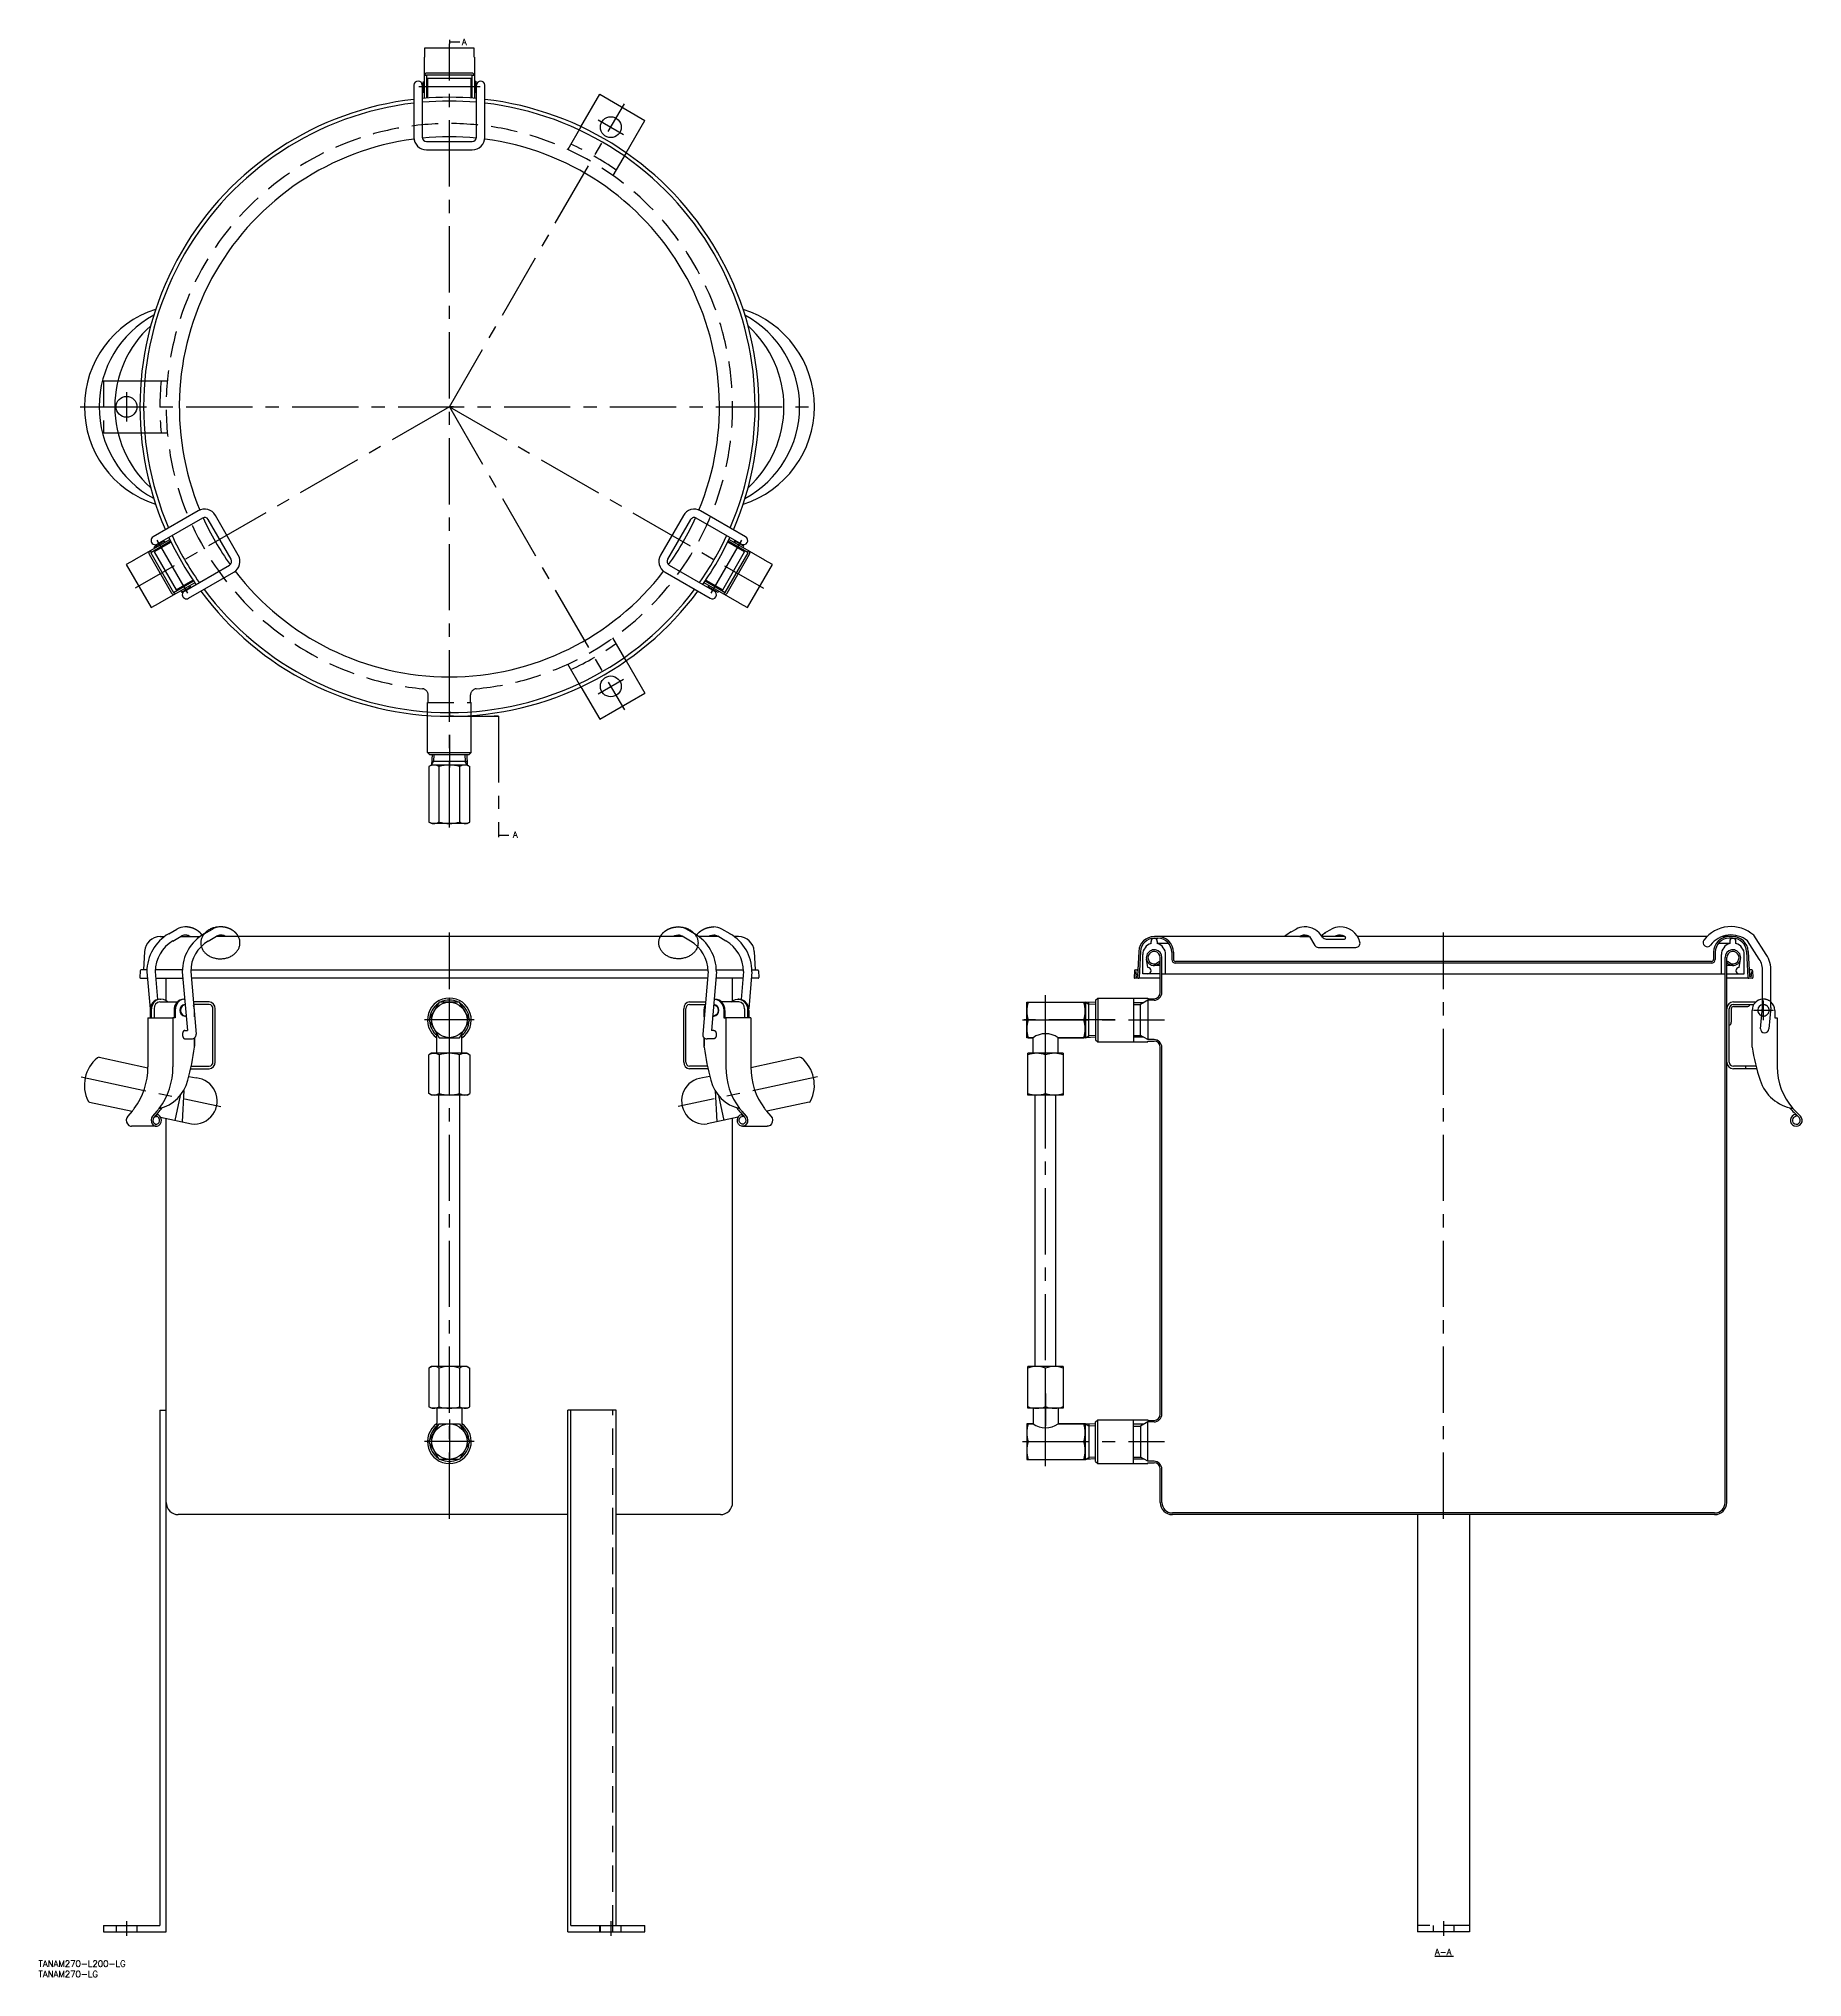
# Model space of a CAD drawing. Extents: x -197 to 649, y -753 to 176.
import ezdxf

# ---------------------------------------------------------------- set-up
doc = ezdxf.new("R2010")
doc.units = 0
doc.linetypes.add('CENTER', pattern=[50.8, 31.75, -6.35, 6.35, -6.35])
doc.linetypes.add('DASHED', pattern=[19.05, 12.7, -6.35])
doc.layers.get('0').update_dxf_attribs({"linetype": 'CONTINUOUS'})
doc.layers.add('CENTER', color=1, linetype='CONTINUOUS')
doc.styles.get("Standard").update_dxf_attribs({"font": 'txt.shx', "height": 3, "bigfont": 'bigfont.shx'})

msp = doc.modelspace()

# ---------------------------------------------------------------- texts
at = {"color": 137, "linetype": 'CONTINUOUS'}
for p in [(6, 173.46), (30.4, -206.6)]:
    msp.add_text('A', height=3, rotation=360, dxfattribs=at).set_placement(p)
at = {"color": 7, "linetype": 'CONTINUOUS'}
for s, p in [('TANAM270-L200-LG', (-197, -748)), ('TANAM270-LG', (-197, -753))]:
    msp.add_text(s, height=3, dxfattribs=at).set_placement(p)

# ---------------------------------------------------------------- blocks, each defined once
blk = doc.blocks.new('*U2')
at = {"color": 7, "linetype": 'CONTINUOUS'}
blk.add_line((472.5, -742.98), (481.5, -742.98), dxfattribs=at)
at = {"color": 137, "linetype": 'CONTINUOUS'}
blk.add_text('A-A', height=3, dxfattribs=at).set_placement((472.5, -742.38))
blk = doc.blocks.new('*U3')
at = {"color": 7, "linetype": 'CONTINUOUS'}
blk.add_line((472.5, -742.98), (481.5, -742.98), dxfattribs=at)
at = {"color": 137, "linetype": 'CONTINUOUS'}
blk.add_text('A-A', height=3, dxfattribs=at).set_placement((472.5, -742.38))

# ---------------------------------------------------------------- linework, layer by layer
at = {"color": 7, "linetype": 'CONTINUOUS'}
for p, q in [((-12, 147.9), (-12, 167.56)), ((-11.9, 167.56), (-12, 167.56)), ((11.9, 172), (-11.9, 172)), ((-11.9, 172), (-11.9, 167.56)), ((11.9, 167.56), (11.9, 172)), ((12, 167.56), (11.9, 167.56)), ((12, 167.56), (12, 147.9)), ((-11, 158.8), (-12, 158.8)), ((11, 159), (-11, 159)), ((-11, 159), (-11, 147.98)), ((10.75, 160), (-10.75, 160)), ((11, 147.98), (11, 159)), ((12, 158.8), (11, 158.8)), ((-17, 154.2), (-17, 129.2)), ((-12.7, 154.68), (-13.06, 154.68)), ((-13, 154.2), (-13, 129.2)), ((-12, 150.68), (-13, 150.68)), ((-12, 155.65), (-12.7, 155.65)), ((-12.7, 155.65), (-12.7, 151.15)), ((-12.7, 151.15), (-12, 151.15)), ((-10.5, 155.4), (-11, 155.4)), ((-10.5, 151.4), (-11, 151.4)), ((10.5, 157.4), (-10.5, 157.4)), ((-10.5, 157.4), (-10.5, 148.02)), ((10.5, 148.02), (10.5, 157.4)), ((11, 155.4), (10.5, 155.4)), ((11, 151.4), (10.5, 151.4)), ((12, 156.15), (12.7, 156.15)), ((12.7, 150.65), (12, 150.65)), ((12.7, 156.15), (12.7, 150.65)), ((12.7, 154.68), (13.06, 154.68)), ((12.7, 150.68), (13, 150.68)), ((13, 129.2), (13, 154.2)), ((17, 129.2), (17, 154.2)), ((63.1, 134.3), (72.07, 149.84)), ((72.07, 149.84), (93.73, 137.34)), ((84.76, 121.8), (93.73, 137.34)), ((-11, 127.2), (11, 127.2)), ((-11, 123.2), (11, 123.2)), ((-158.91, 12.5), (-147.86, 12.5)), ((-158.91, -12.5), (-147.86, -12.5)), ((-120.39, -49.88), (-142.04, -62.38)), ((-118.39, -53.34), (-140.04, -65.84)), ((-104.66, -73.13), (-115.66, -54.07)), ((-101.19, -71.13), (-112.19, -52.07)), ((112.19, -52.07), (101.19, -71.13)), ((115.66, -54.07), (104.66, -73.13)), ((140.04, -65.84), (118.39, -53.34)), ((142.04, -62.38), (120.39, -49.88)), ((-151.11, -73.39), (-134.09, -63.56)), ((-133.65, -64.46), (-143.2, -69.97)), ((-141.58, -67.08), (-136.82, -64.33)), ((-133.44, -64.91), (-141.56, -69.61)), ((-136.84, -64.34), (-136.99, -64.08)), ((-136.82, -64.33), (-136.47, -64.93)), ((141.56, -69.61), (133.44, -64.91)), ((143.2, -69.97), (133.65, -64.46)), ((134.09, -63.56), (151.11, -73.39)), ((136.49, -64.95), (136.99, -64.08)), ((137.25, -64.58), (136.9, -65.18)), ((141.15, -66.83), (137.25, -64.58)), ((-151.06, -73.47), (-154.91, -75.69)), ((-151.11, -73.39), (-151.06, -73.47)), ((-143.94, -70.69), (-133.19, -89.31)), ((-143.52, -69.01), (-143.02, -69.87)), ((-143.2, -69.97), (-132.2, -89.03)), ((-141.23, -67.68), (-141.58, -67.08)), ((-141.56, -69.61), (-131.06, -87.79)), ((-140.31, -66.34), (-140.49, -66.03)), ((-140.08, -68.17), (-139.83, -68.61)), ((-136.62, -66.17), (-136.37, -66.61)), ((131.06, -87.79), (141.56, -69.61)), ((132.2, -89.03), (143.2, -69.97)), ((133.19, -89.31), (143.94, -70.69)), ((136.37, -66.61), (136.62, -66.17)), ((139.83, -68.61), (140.08, -68.17)), ((140.31, -66.34), (140.49, -66.03)), ((140.8, -67.43), (141.15, -66.83)), ((143.02, -69.87), (143.52, -69.01)), ((151.06, -73.47), (151.11, -73.39)), ((154.91, -75.69), (151.06, -73.47)), ((-154.91, -75.69), (-143.01, -96.31)), ((-132.2, -89.03), (-122.65, -83.52)), ((-131.06, -87.79), (-122.94, -83.1)), ((-127.04, -88.36), (-105.39, -75.86)), ((-125.04, -91.82), (-103.39, -79.32)), ((103.39, -79.32), (125.04, -91.82)), ((105.39, -75.86), (127.04, -88.36)), ((122.65, -83.52), (132.2, -89.03)), ((122.94, -83.1), (131.06, -87.79)), ((143.01, -96.31), (154.91, -75.69)), ((-122.09, -84.34), (-139.11, -94.17)), ((-132.02, -88.93), (-131.52, -89.79)), ((-129.33, -86.79), (-129.08, -87.23)), ((-128.8, -88.22), (-128.45, -88.82)), ((-128.45, -88.82), (-124.55, -86.57)), ((-127.61, -88.34), (-127.43, -88.65)), ((-125.87, -84.79), (-125.62, -85.23)), ((-124.55, -86.57), (-124.9, -85.97)), ((-124.49, -85.73), (-123.99, -86.6)), ((139.11, -94.17), (122.09, -84.34)), ((124.14, -86.34), (123.99, -86.6)), ((124.12, -86.32), (124.47, -85.72)), ((128.88, -89.07), (124.12, -86.32)), ((125.62, -85.23), (125.87, -84.79)), ((127.61, -88.34), (127.43, -88.65)), ((129.23, -88.47), (128.88, -89.07)), ((129.08, -87.23), (129.33, -86.79)), ((131.52, -89.79), (132.02, -88.93)), ((-143.01, -96.31), (-139.16, -94.09)), ((-139.16, -94.09), (-139.11, -94.17)), ((139.11, -94.17), (139.16, -94.09)), ((139.16, -94.09), (143.01, -96.31)), ((84.76, -121.8), (93.73, -137.34)), ((63.1, -134.3), (72.07, -149.84)), ((72.07, -149.84), (93.73, -137.34)), ((-10.5, -165.8), (-10.5, -148.2)), ((10.5, -165.8), (10.5, -148.2)), ((-9.5, -166.8), (-10.5, -165.8)), ((-10.5, -165.8), (10.5, -165.8)), ((-9.5, -166.8), (9.5, -166.8)), ((-8.33, -166.8), (-8.5, -171.64)), ((8.33, -166.8), (8.5, -171.64)), ((9.5, -166.8), (10.5, -165.8)), ((-8.58, -171.8), (-9.81, -172.51)), ((-9.81, -172.51), (-9.81, -199.09)), ((8.58, -171.8), (-8.58, -171.8)), ((-8.5, -171.8), (-8.5, -171.64)), ((-8.5, -171.64), (8.5, -171.64)), ((8.44, -170.06), (-8.44, -170.06)), ((-4.91, -199.09), (-4.91, -172.51)), ((4.91, -172.51), (4.91, -199.09)), ((8.5, -171.8), (8.5, -171.64)), ((8.58, -171.8), (9.81, -172.51)), ((9.81, -199.09), (9.81, -172.51)), ((-8.58, -199.8), (-9.81, -199.09)), ((8.58, -199.8), (-8.58, -199.8)), ((8.58, -199.8), (9.81, -199.09)), ((-134.59, -252.7), (-130.65, -250.41)), ((-117.59, -252.7), (-113.65, -250.41)), ((117.59, -252.7), (113.65, -250.41)), ((134.59, -252.7), (130.65, -250.41)), ((403.67, -251.73), (405.94, -250.41)), ((403.67, -251.73), (405.94, -250.41)), ((419.99, -252.13), (422.94, -250.41)), ((419.99, -252.13), (422.94, -250.41)), ((-138.64, -254), (-136.56, -254)), ((-132.58, -256.16), (-128.64, -253.87)), ((-128.86, -254), (-119.56, -254)), ((-115.58, -256.16), (-111.64, -253.87)), ((111.86, -254), (-111.86, -254)), ((115.58, -256.16), (111.64, -253.87)), ((128.86, -254), (119.56, -254)), ((132.58, -256.16), (128.64, -253.87)), ((138.64, -254), (136.56, -254)), ((336.43, -257.38), (336.43, -256.38)), ((412.38, -254), (338.01, -254)), ((338.01, -254.8), (339.65, -254.8)), ((339.43, -256.38), (339.43, -257.38)), ((344.93, -257.38), (339.43, -257.38)), ((407.73, -254), (407.95, -253.87)), ((412.38, -254), (407.73, -254)), ((412.38, -254), (407.73, -254)), ((412.38, -254), (407.73, -254)), ((412.38, -254), (407.73, -254)), ((412.38, -254), (407.73, -254)), ((407.73, -254), (412.38, -254)), ((412.38, -254), (414.91, -258.25)), ((416.63, -259.22), (417.76, -259.22)), ((417.19, -259.22), (434.64, -259.22)), ((429.38, -254), (418.5, -254)), ((429.38, -254), (418.5, -254)), ((420.37, -255.22), (429.23, -255.22)), ((429.38, -254), (429.66, -254.47)), ((433.63, -259.22), (434.64, -259.22)), ((603.01, -254), (435.43, -254)), ((613.88, -257.38), (608.37, -257.38)), ((615.29, -254), (610.29, -254)), ((615.29, -254.8), (613.65, -254.8)), ((613.88, -256.38), (613.88, -257.38)), ((616.88, -257.38), (616.88, -256.38)), ((628.05, -264.82), (622.36, -256.06)), ((631.4, -262.64), (625.4, -253.4)), ((-146.13, -261.11), (-146.6, -270)), ((146.13, -261.11), (146.6, -270)), ((330.52, -261.11), (329.89, -273.2)), ((330.52, -261.11), (330.05, -270)), ((331.32, -261.15), (330.66, -273.62)), ((332.43, -271.88), (332.43, -262.67)), ((334.93, -268.88), (334.21, -264.78)), ((340.85, -267.88), (337.9, -267.88)), ((340.22, -265.95), (340.85, -266.44)), ((340.85, -280.85), (340.85, -264.13)), ((341.65, -280.75), (341.65, -264.13)), ((343.43, -271.88), (343.43, -262.67)), ((346.35, -261.5), (346.35, -265)), ((347.15, -261.5), (347.15, -265)), ((605.15, -266), (348.15, -266)), ((605.15, -266.8), (348.15, -266.8)), ((606.15, -261.5), (606.15, -265)), ((606.95, -261.5), (606.95, -265)), ((609.88, -271.88), (609.88, -262.67)), ((611.65, -525.38), (611.65, -264.13)), ((612.45, -525.38), (612.45, -264.13)), ((613.08, -265.95), (612.45, -266.44)), ((615.4, -267.88), (612.45, -267.88)), ((618.38, -268.88), (619.09, -264.78)), ((620.88, -271.88), (620.88, -262.67)), ((621.98, -261.15), (622.64, -273.62)), ((622.78, -261.11), (623.42, -273.2)), ((-148.22, -270.38), (-148.39, -273.58)), ((-147.99, -274), (-144.77, -274)), ((-145.02, -270), (-147.82, -270)), ((-145.04, -270.88), (-143.52, -288.65)), ((-141.04, -270.72), (-139.89, -284.18)), ((-128.02, -270), (-141.02, -270)), ((-140.76, -274), (-127.77, -274)), ((-135.8, -284.89), (-135.8, -274)), ((-128.04, -270.88), (-125.64, -299.01)), ((-124.04, -270.72), (-121.46, -300.84)), ((-124.02, -270), (124.02, -270)), ((123.76, -274), (-123.76, -274)), ((124.04, -270.72), (121.46, -300.84)), ((128.04, -270.88), (125.64, -299.01)), ((140.76, -274), (127.77, -274)), ((128.02, -270), (141.02, -270)), ((135.8, -284.89), (135.8, -274)), ((141.04, -270.72), (139.89, -284.18)), ((145.04, -270.88), (143.52, -288.65)), ((147.99, -274), (144.77, -274)), ((145.02, -270), (147.82, -270)), ((148.22, -270.38), (148.39, -273.58)), ((328.43, -270.38), (328.26, -273.58)), ((340.85, -274), (328.66, -274)), ((328.83, -270), (330.05, -270)), ((329.21, -270.8), (329.08, -273.2)), ((329.08, -273.2), (329.89, -273.2)), ((329.15, -272), (329.95, -272)), ((340.85, -271.88), (332.43, -271.88)), ((341.65, -271.88), (611.65, -271.88)), ((612.45, -271.88), (620.88, -271.88)), ((624.64, -274), (612.45, -274)), ((624.47, -270), (623.25, -270)), ((624.15, -272), (623.35, -272)), ((624.22, -273.2), (623.42, -273.2)), ((624.09, -270.8), (624.22, -273.2)), ((624.87, -270.38), (625.04, -273.58)), ((629.66, -287.82), (629.66, -270.62)), ((633.65, -287.96), (633.65, -270.76)), ((-138.85, -283.99), (-138.35, -283.99)), ((-138.79, -285.39), (-130.49, -285.39)), ((-127.35, -283.99), (-126.92, -283.99)), ((-126.78, -286.64), (-126.69, -286.64)), ((-115.13, -285.39), (-122.79, -285.39)), ((-115.13, -286.59), (-122.68, -286.59)), ((-4.91, -285.5), (-9.81, -294)), ((4.91, -285.5), (-4.91, -285.5)), ((9.81, -294), (4.91, -285.5)), ((115.13, -285.39), (122.79, -285.39)), ((115.13, -286.59), (122.68, -286.59)), ((126.78, -286.64), (126.69, -286.64)), ((127.35, -283.99), (126.92, -283.99)), ((138.79, -285.39), (130.49, -285.39)), ((138.85, -283.99), (138.35, -283.99)), ((276.85, -302.5), (276.85, -285.5)), ((276.85, -285.5), (305.01, -285.5)), ((304.85, -285.5), (304.85, -302.5)), ((305.01, -285.5), (305.01, -302.5)), ((309.85, -285.67), (305.01, -285.5)), ((306.59, -302.44), (306.59, -285.56)), ((309.85, -284.5), (310.85, -283.5)), ((309.85, -284.5), (309.85, -303.5)), ((310.85, -283.5), (334.85, -283.5)), ((310.85, -283.5), (310.85, -304.5)), ((328.04, -283.5), (328.04, -304.5)), ((328.04, -286.53), (331.43, -286.53)), ((334.85, -284.55), (331.43, -286.53)), ((331.43, -301.48), (331.43, -286.53)), ((334.85, -283.5), (334.85, -283.85)), ((334.85, -283.85), (337.85, -283.85)), ((337.85, -284.55), (334.85, -284.55)), ((334.85, -284.55), (334.85, -303.45)), ((615.65, -285.39), (626.42, -285.39)), ((615.65, -286.59), (625.43, -286.59)), ((615.65, -287.59), (622.15, -287.59)), ((628.6, -298.19), (629.66, -287.82)), ((633.65, -287.96), (632.6, -298.26)), ((-144.56, -292.99), (-132.56, -292.99)), ((-144.56, -292.99), (-144.56, -316.53)), ((-143.52, -289.39), (-143.52, -292.99)), ((-143.02, -289.39), (-143.02, -292.99)), ((-141.56, -288.59), (-141.56, -292.99)), ((-131.52, -292.99), (-132.56, -292.99)), ((-132.56, -292.99), (-132.56, -316.53)), ((-132.02, -289.39), (-132.02, -292.99)), ((-131.52, -289.39), (-131.52, -292.99)), ((-126.5, -292.14), (-126.78, -292.14)), ((-122.17, -292.56), (-122.17, -289.39)), ((-113.4, -314.19), (-113.4, -288.59)), ((-112.36, -314.19), (-112.36, -288.59)), ((-9.81, -294), (-4.91, -302.5)), ((4.91, -302.5), (9.81, -294)), ((112.36, -314.19), (112.36, -288.59)), ((113.4, -314.19), (113.4, -288.59)), ((122.17, -292.56), (122.17, -289.39)), ((126.5, -292.14), (126.78, -292.14)), ((131.52, -289.39), (131.52, -292.99)), ((131.52, -292.99), (132.56, -292.99)), ((132.02, -289.39), (132.02, -292.99)), ((132.56, -292.99), (132.56, -316.53)), ((144.56, -292.99), (132.56, -292.99)), ((141.56, -288.59), (141.56, -292.99)), ((143.02, -289.39), (143.02, -292.99)), ((143.52, -289.39), (143.52, -292.99)), ((144.56, -292.99), (144.56, -316.53)), ((277.57, -294), (304.14, -294)), ((612.45, -314.19), (612.45, -288.59)), ((613.65, -314.19), (613.65, -288.59)), ((614.65, -288.59), (614.65, -295.09)), ((624.65, -306.99), (624.65, -289.39)), ((635.45, -289.39), (635.45, -292.99)), ((635.45, -292.99), (636.65, -292.99)), ((636.65, -292.99), (636.65, -316.53)), ((-126.85, -303.01), (-123.53, -303.01)), ((-126.83, -299.01), (-125.64, -299.01)), ((-122.17, -302.54), (-122.17, -306.61)), ((-122.17, -306.99), (-122.17, -302.54)), ((-6, -310), (-6, -300.61)), ((-4.91, -302.5), (4.91, -302.5)), ((6, -310), (6, -300.61)), ((122.17, -302.54), (122.17, -306.61)), ((122.17, -306.99), (122.17, -302.54)), ((126.85, -303.01), (123.53, -303.01)), ((126.83, -299.01), (125.64, -299.01)), ((279.85, -302.5), (276.85, -302.5)), ((277.57, -302.5), (279.85, -302.5)), ((279.85, -310), (279.85, -302.5)), ((291.85, -310), (291.85, -302.5)), ((291.85, -302.5), (304.14, -302.5)), ((305.01, -302.5), (291.85, -302.5)), ((309.85, -302.33), (305.01, -302.5)), ((309.85, -303.5), (310.85, -304.5)), ((310.85, -304.5), (334.85, -304.5)), ((328.04, -301.48), (331.43, -301.48)), ((334.85, -303.45), (331.43, -301.48)), ((337.85, -303.45), (334.85, -303.45)), ((334.85, -304.15), (337.85, -304.15)), ((334.85, -304.5), (334.85, -304.15)), ((-167.94, -311.92), (-144.56, -316.89)), ((-8.58, -310), (-9.81, -310.71)), ((-9.81, -329.29), (-9.81, -310.71)), ((8.58, -310), (-8.58, -310)), ((-4.91, -310.71), (-4.91, -329.29)), ((4.91, -329.29), (4.91, -310.71)), ((8.58, -310), (9.81, -310.71)), ((9.81, -310.71), (9.81, -329.29)), ((167.94, -311.92), (144.56, -316.89)), ((277.35, -330), (277.35, -310)), ((294.35, -310), (277.35, -310)), ((285.85, -329.24), (285.85, -310.76)), ((294.35, -310), (294.35, -330)), ((340.85, -314.64), (340.85, -307.15)), ((340.85, -483.03), (340.85, -307.15)), ((341.65, -482.93), (341.65, -307.25)), ((-124.91, -321.07), (-121.42, -321.81)), ((-124.04, -317.39), (-115.13, -317.39)), ((-123.77, -316.19), (-115.13, -316.19)), ((123.77, -316.19), (115.13, -316.19)), ((124.04, -317.39), (115.13, -317.39)), ((124.91, -321.07), (121.42, -321.81)), ((626.5, -316.19), (615.65, -316.19)), ((626.81, -317.39), (615.65, -317.39)), ((621.45, -316.19), (621.45, -317.39)), ((-172.51, -333.44), (-152.15, -337.77)), ((-129.03, -330.15), (-131.58, -342.14)), ((-127.38, -327.75), (-128.17, -342.87)), ((-8.58, -330), (-9.81, -329.29)), ((8.58, -330), (-8.58, -330)), ((-5, -460.18), (-5, -330)), ((5, -460.18), (5, -330)), ((8.58, -330), (9.81, -329.29)), ((127.38, -327.75), (128.17, -342.87)), ((129.03, -330.15), (131.58, -342.14)), ((172.51, -333.44), (152.15, -337.77)), ((294.35, -330), (277.35, -330)), ((280.85, -460.18), (280.85, -330)), ((290.85, -460.18), (290.85, -330)), ((-152.12, -337.74), (-154.18, -340.12)), ((-140.22, -337.74), (-142.28, -340.12)), ((-139.61, -338.45), (-141.67, -340.83)), ((-141.21, -340.29), (-140.4, -340.29)), ((-140.33, -339.3), (-140.4, -340.29)), ((-138.46, -340.68), (-123.65, -343.83)), ((-135.8, -731.18), (-135.8, -341.25)), ((138.46, -340.68), (123.65, -343.83)), ((135.8, -525.38), (135.8, -341.25)), ((139.61, -338.45), (141.67, -340.83)), ((140.22, -337.74), (142.28, -340.12)), ((140.33, -339.3), (140.4, -340.29)), ((141.21, -340.29), (140.4, -340.29)), ((152.12, -337.74), (154.18, -340.12)), ((644.73, -338.45), (647.11, -340.83)), ((645.44, -337.74), (647.82, -340.12)), ((645.57, -339.3), (645.64, -340.29)), ((-140.54, -344.99), (-152.44, -344.99)), ((140.54, -344.99), (152.44, -344.99)), ((-8.58, -460.18), (-9.81, -460.89)), ((-9.81, -460.89), (-9.81, -479.46)), ((8.58, -460.18), (-8.58, -460.18)), ((-4.91, -479.46), (-4.91, -460.89)), ((4.91, -460.89), (4.91, -479.46)), ((8.58, -460.18), (9.81, -460.89)), ((9.81, -479.46), (9.81, -460.89)), ((277.35, -480.18), (277.35, -460.18)), ((294.35, -460.18), (277.35, -460.18)), ((285.85, -479.42), (285.85, -460.94)), ((294.35, -460.18), (294.35, -480.18)), ((-138.8, -481.18), (-138.8, -728.18)), ((-138.8, -481.18), (-135.8, -481.18)), ((-8.58, -480.18), (-9.81, -479.46)), ((8.58, -480.18), (-8.58, -480.18)), ((-6, -480.18), (-6, -489.57)), ((6, -480.18), (6, -489.57)), ((8.58, -480.18), (9.81, -479.46)), ((56.79, -731.18), (56.79, -481.18)), ((79.94, -481.18), (56.79, -481.18)), ((58.29, -728.18), (58.29, -481.18)), ((79.94, -728.18), (79.94, -481.18)), ((294.35, -480.18), (277.35, -480.18)), ((279.85, -480.18), (279.85, -487.68)), ((291.85, -480.18), (291.85, -487.68)), ((-9.81, -496.18), (-4.91, -487.68)), ((-4.91, -487.68), (4.91, -487.68)), ((4.91, -487.68), (9.81, -496.18)), ((276.85, -487.68), (276.85, -504.68)), ((279.85, -487.68), (276.85, -487.68)), ((277.57, -487.68), (279.85, -487.68)), ((291.85, -487.68), (304.14, -487.68)), ((305.01, -487.68), (291.85, -487.68)), ((304.85, -487.68), (304.85, -504.68)), ((304.85, -487.68), (304.85, -504.68)), ((304.85, -487.68), (304.85, -504.68)), ((304.85, -504.68), (304.85, -487.68)), ((304.85, -504.68), (304.85, -487.68)), ((305.01, -504.68), (305.01, -487.68)), ((309.85, -487.85), (305.01, -487.68)), ((305.01, -504.68), (305.01, -487.68)), ((309.85, -487.85), (305.01, -487.68)), ((306.59, -487.73), (306.59, -504.62)), ((306.59, -487.73), (306.59, -504.62)), ((309.85, -486.68), (310.85, -485.68)), ((309.85, -505.68), (309.85, -486.68)), ((309.85, -505.68), (309.85, -486.68)), ((310.85, -485.68), (334.85, -485.68)), ((310.85, -506.68), (310.85, -485.68)), ((328.04, -506.68), (328.04, -485.68)), ((328.04, -488.7), (331.43, -488.7)), ((334.85, -486.73), (331.43, -488.7)), ((331.43, -488.7), (331.43, -503.65)), ((334.85, -485.68), (334.85, -486.03)), ((334.85, -486.03), (337.85, -486.03)), ((337.85, -486.73), (334.85, -486.73)), ((334.85, -505.63), (334.85, -486.73)), ((-4.91, -504.68), (-9.81, -496.18)), ((9.81, -496.18), (4.91, -504.68)), ((277.57, -496.18), (304.14, -496.18)), ((4.91, -504.68), (-4.91, -504.68)), ((276.85, -504.68), (305.01, -504.68)), ((309.85, -504.51), (305.01, -504.68)), ((309.85, -504.51), (305.01, -504.68)), ((309.85, -505.68), (310.85, -506.68)), ((310.85, -506.68), (334.85, -506.68)), ((328.04, -503.65), (331.43, -503.65)), ((334.85, -505.63), (331.43, -503.65)), ((337.85, -505.63), (334.85, -505.63)), ((334.85, -506.33), (337.85, -506.33)), ((334.85, -506.68), (334.85, -506.33)), ((340.85, -525.38), (340.85, -509.33)), ((341.65, -525.38), (341.65, -509.43)), ((56.79, -531.18), (-130, -531.18)), ((130, -531.18), (79.94, -531.18)), ((606.65, -530.38), (346.65, -530.38)), ((606.65, -531.18), (346.65, -531.18)), ((464.15, -531.18), (464.15, -731.18)), ((489.15, -531.18), (489.15, -731.18)), ((-165.8, -728.18), (-138.8, -728.18)), ((-165.8, -728.18), (-165.8, -731.18)), ((-165.8, -731.18), (-135.8, -731.18)), ((56.79, -731.18), (93.73, -731.18)), ((58.29, -728.18), (93.73, -728.18)), ((72.07, -731.18), (72.07, -728.18)), ((93.73, -731.18), (93.73, -728.18)), ((489.15, -731.18), (464.15, -731.18))]:
    msp.add_line(p, q, dxfattribs=at)
at = {"color": 3, "linetype": 'DASHED'}
for p, q in [((63.1, 134.3), (56.79, 123.36)), ((84.76, 121.8), (78.44, 110.86)), ((-165.8, 12.5), (-165.8, -12.5)), ((-165.8, 12.5), (-158.91, 12.5)), ((-147.86, 12.5), (-135.22, 12.5)), ((-165.8, -12.5), (-158.91, -12.5)), ((-147.86, -12.5), (-135.22, -12.5)), ((84.76, -121.8), (78.44, -110.86)), ((63.1, -134.3), (56.79, -123.36)), ((-10.15, -141.8), (-10.15, -138.18)), ((10.15, -141.8), (10.15, -138.18)), ((-10.5, -148.2), (-10.5, -141.8)), ((-10.5, -141.8), (10.5, -141.8)), ((10.5, -148.2), (10.5, -141.8)), ((78.44, -731.18), (78.44, -481.18)), ((-159.8, -728.18), (-159.8, -731.18)), ((-149.8, -728.18), (-149.8, -731.18)), ((72.4, -731.18), (72.4, -728.18)), ((82.4, -731.18), (82.4, -728.18)), ((489.15, -728.18), (464.15, -728.18)), ((471.65, -728.18), (471.65, -731.18)), ((481.65, -728.18), (481.65, -731.18))]:
    msp.add_line(p, q, dxfattribs=at)
at = {"color": 3, "linetype": 'CONTINUOUS'}
for p, q in [((-7.48, -166.8), (-7.59, -170.06)), ((7.47, -166.8), (7.59, -170.06)), ((-8.5, -171.64), (-7.59, -170.06)), ((8.5, -171.64), (7.59, -170.06)), ((305.01, -285.5), (306.59, -286.41)), ((309.85, -286.53), (306.59, -286.41)), ((328.04, -285.67), (332.91, -285.67)), ((305.01, -302.5), (306.59, -301.59)), ((309.85, -301.48), (306.59, -301.59)), ((332.91, -302.33), (328.04, -302.33)), ((305.01, -487.68), (306.59, -488.59)), ((305.01, -487.68), (306.59, -488.59)), ((309.85, -488.7), (306.59, -488.59)), ((309.85, -488.7), (306.59, -488.59)), ((332.91, -487.85), (328.04, -487.85)), ((305.01, -504.68), (306.59, -503.77)), ((305.01, -504.68), (306.59, -503.77)), ((309.85, -503.65), (306.59, -503.77)), ((309.85, -503.65), (306.59, -503.77)), ((328.04, -504.51), (332.91, -504.51))]:
    msp.add_line(p, q, dxfattribs=at)
at = {"color": 7, "linetype": 'CONTINUOUS', "flags": 128}
for points in [[(-135.21, -285.39), (-136.01, -284.71), (-137.14, -284.17), (-138.35, -283.99), (-139.56, -284.17), (-140.69, -284.71), (-141.66, -285.57), (-142.4, -286.69), (-142.87, -287.99), (-143.02, -289.39)], [(-126.92, -284), (-128.06, -284.17), (-129.19, -284.71), (-130.16, -285.57), (-130.9, -286.69), (-131.37, -287.99), (-131.52, -289.39)], [(-126.69, -286.68), (-127.41, -286.85), (-128.18, -287.44), (-128.7, -288.33), (-128.88, -289.39), (-128.7, -290.44), (-128.18, -291.33), (-127.41, -291.93), (-126.5, -292.14), (-126.23, -292.07)], [(-122.17, -289.39), (-122.33, -287.99), (-122.64, -287.14)], [(122.17, -289.39), (122.33, -287.99), (122.64, -287.14)], [(126.69, -286.68), (127.41, -286.85), (128.18, -287.44), (128.7, -288.33), (128.88, -289.39), (128.7, -290.44), (128.18, -291.33), (127.41, -291.93), (126.5, -292.14), (126.23, -292.07)], [(126.92, -284), (128.06, -284.17), (129.19, -284.71), (130.16, -285.57), (130.9, -286.69), (131.37, -287.99), (131.52, -289.39)], [(135.21, -285.39), (136.01, -284.71), (137.14, -284.17), (138.35, -283.99), (139.56, -284.17), (140.69, -284.71), (141.66, -285.57), (142.4, -286.69), (142.87, -287.99), (143.02, -289.39)], [(-154.18, -340.12), (-154.69, -340.96), (-154.9, -341.96), (-154.8, -342.97), (-154.39, -343.88), (-153.73, -344.56), (-152.9, -344.94), (-152.44, -344.99)], [(-142.28, -340.12), (-142.79, -340.96), (-143, -341.96), (-142.9, -342.97), (-142.49, -343.88), (-141.83, -344.56), (-141, -344.94), (-140.12, -344.94), (-139.29, -344.59), (-138.62, -343.92), (-138.19, -343.02), (-138.07, -342.01), (-138.27, -341.01), (-138.76, -340.16), (-139.48, -339.56), (-140.33, -339.3)], [(-141.67, -340.83), (-142.03, -341.47), (-142.14, -342.22), (-141.97, -342.96), (-141.56, -343.56), (-140.97, -343.92), (-140.31, -343.97), (-139.69, -343.71), (-139.21, -343.17), (-138.96, -342.47), (-138.98, -341.7), (-139.27, -341.01), (-139.77, -340.51), (-140.4, -340.29)], [(142.28, -340.12), (142.79, -340.96), (143, -341.96), (142.9, -342.97), (142.49, -343.88), (141.83, -344.56), (141, -344.94), (140.12, -344.94), (139.29, -344.59), (138.62, -343.92), (138.19, -343.02), (138.07, -342.01), (138.27, -341.01), (138.76, -340.16), (139.48, -339.56), (140.33, -339.3)], [(141.67, -340.83), (142.03, -341.47), (142.14, -342.22), (141.97, -342.96), (141.56, -343.56), (140.97, -343.92), (140.31, -343.97), (139.69, -343.71), (139.21, -343.17), (138.96, -342.47), (138.98, -341.7), (139.27, -341.01), (139.77, -340.51), (140.4, -340.29)], [(154.18, -340.12), (154.69, -340.96), (154.9, -341.96), (154.8, -342.97), (154.39, -343.88), (153.73, -344.56), (152.9, -344.94), (152.44, -344.99)]]:
    msp.add_lwpolyline(points, dxfattribs=at)
at = {"color": 7}
for points in [[(0, 175, 0), (5, 175, 0)], [(23.51, -205.43, 0), (28.51, -205.43, 0)], [(-124.89, -253.62, 0), (-124.9, -253.62, 0), (-124.91, -253.62, 0), (-124.92, -253.61, 0), (-124.93, -253.61, 0), (-124.94, -253.61, 0), (-124.95, -253.61, 0), (-124.96, -253.6, 0), (-124.97, -253.6, 0), (-124.98, -253.6, 0), (-124.99, -253.6, 0), (-125, -253.59, 0), (-125.01, -253.59, 0), (-125.02, -253.59, 0), (-125.03, -253.59, 0), (-125.04, -253.58, 0), (-125.05, -253.58, 0), (-125.06, -253.58, 0), (-125.06, -253.58, 0), (-125.07, -253.57, 0), (-125.08, -253.57, 0), (-125.09, -253.57, 0), (-125.1, -253.57, 0), (-125.11, -253.57, 0), (-125.12, -253.56, 0), (-125.13, -253.56, 0), (-125.14, -253.56, 0), (-125.15, -253.56, 0), (-125.16, -253.56, 0), (-125.17, -253.55, 0), (-125.18, -253.55, 0), (-125.19, -253.55, 0), (-125.2, -253.55, 0), (-125.21, -253.54, 0), (-125.22, -253.54, 0), (-125.23, -253.54, 0), (-125.24, -253.54, 0), (-125.25, -253.53, 0), (-125.26, -253.53, 0), (-125.27, -253.53, 0), (-125.28, -253.53, 0), (-125.29, -253.53, 0), (-125.3, -253.53, 0), (-125.31, -253.52, 0), (-125.32, -253.52, 0), (-125.33, -253.52, 0), (-125.34, -253.52, 0), (-125.35, -253.51, 0), (-125.36, -253.51, 0), (-125.37, -253.51, 0), (-125.38, -253.51, 0), (-125.39, -253.51, 0), (-125.4, -253.51, 0), (-125.41, -253.5, 0), (-125.42, -253.5, 0), (-125.42, -253.5, 0), (-125.44, -253.5, 0), (-125.44, -253.5, 0), (-125.45, -253.5, 0), (-125.47, -253.49, 0), (-125.47, -253.49, 0), (-125.48, -253.49, 0), (-125.49, -253.49, 0), (-125.5, -253.49, 0), (-125.51, -253.48, 0), (-125.52, -253.48, 0), (-125.53, -253.48, 0), (-125.54, -253.48, 0), (-125.55, -253.48, 0), (-125.56, -253.48, 0), (-125.57, -253.47, 0), (-125.58, -253.47, 0), (-125.59, -253.47, 0), (-125.6, -253.47, 0), (-125.61, -253.47, 0), (-125.62, -253.47, 0), (-125.63, -253.46, 0), (-125.64, -253.46, 0), (-125.65, -253.46, 0), (-125.66, -253.46, 0), (-125.67, -253.46, 0), (-125.68, -253.46, 0), (-125.69, -253.46, 0), (-125.7, -253.45, 0), (-125.71, -253.45, 0), (-125.72, -253.45, 0), (-125.73, -253.45, 0), (-125.74, -253.45, 0), (-125.75, -253.45, 0), (-125.76, -253.44, 0), (-125.77, -253.44, 0), (-125.78, -253.44, 0), (-125.79, -253.44, 0), (-125.8, -253.44, 0), (-125.81, -253.44, 0), (-125.82, -253.44, 0), (-125.83, -253.44, 0), (-125.84, -253.43, 0), (-125.85, -253.43, 0), (-125.86, -253.43, 0), (-125.87, -253.43, 0), (-125.88, -253.43, 0), (-125.89, -253.43, 0), (-125.91, -253.43, 0), (-125.92, -253.43, 0), (-125.92, -253.42, 0), (-125.94, -253.42, 0), (-125.94, -253.42, 0), (-125.95, -253.42, 0), (-125.97, -253.42, 0), (-125.97, -253.42, 0), (-125.98, -253.42, 0), (-126, -253.42, 0), (-126.01, -253.41, 0), (-126.02, -253.41, 0), (-126.03, -253.41, 0), (-126.04, -253.41, 0), (-126.05, -253.41, 0), (-126.06, -253.41, 0), (-126.07, -253.41, 0), (-126.08, -253.41, 0), (-126.09, -253.41, 0), (-126.1, -253.41, 0), (-126.11, -253.41, 0), (-126.12, -253.4, 0), (-126.13, -253.4, 0), (-126.14, -253.4, 0), (-126.15, -253.4, 0), (-126.16, -253.4, 0), (-126.17, -253.4, 0), (-126.18, -253.4, 0), (-126.19, -253.4, 0), (-126.2, -253.4, 0), (-126.21, -253.4, 0), (-126.22, -253.4, 0), (-126.23, -253.4, 0), (-126.24, -253.39, 0), (-126.25, -253.39, 0), (-126.26, -253.39, 0), (-126.27, -253.39, 0), (-126.28, -253.39, 0), (-126.29, -253.39, 0), (-126.3, -253.39, 0), (-126.31, -253.39, 0), (-126.32, -253.39, 0), (-126.33, -253.39, 0), (-126.34, -253.39, 0), (-126.35, -253.39, 0), (-126.36, -253.39, 0), (-126.37, -253.38, 0), (-126.38, -253.38, 0), (-126.39, -253.38, 0), (-126.4, -253.38, 0), (-126.41, -253.38, 0), (-126.42, -253.38, 0), (-126.43, -253.38, 0), (-126.44, -253.38, 0), (-126.45, -253.38, 0), (-126.46, -253.38, 0), (-126.47, -253.38, 0), (-126.48, -253.38, 0), (-126.5, -253.38, 0), (-126.5, -253.38, 0), (-126.52, -253.38, 0), (-126.53, -253.38, 0), (-126.54, -253.38, 0), (-126.55, -253.38, 0), (-126.56, -253.38, 0), (-126.57, -253.38, 0), (-126.58, -253.38, 0), (-126.59, -253.38, 0), (-126.6, -253.38, 0), (-126.61, -253.38, 0), (-126.62, -253.38, 0), (-126.63, -253.38, 0), (-126.64, -253.38, 0), (-126.65, -253.38, 0), (-126.66, -253.37, 0), (-126.67, -253.37, 0), (-126.68, -253.37, 0), (-126.69, -253.37, 0), (-126.7, -253.37, 0), (-126.71, -253.37, 0), (-126.72, -253.37, 0), (-126.73, -253.37, 0), (-126.74, -253.37, 0), (-126.75, -253.37, 0), (-126.76, -253.37, 0), (-126.77, -253.37, 0), (-126.78, -253.37, 0), (-126.79, -253.37, 0), (-126.8, -253.37, 0)], [(-107.89, -253.62, 0), (-107.9, -253.62, 0), (-107.91, -253.62, 0), (-107.92, -253.61, 0), (-107.93, -253.61, 0), (-107.94, -253.61, 0), (-107.95, -253.61, 0), (-107.96, -253.6, 0), (-107.97, -253.6, 0), (-107.98, -253.6, 0), (-107.99, -253.6, 0), (-108, -253.59, 0), (-108.01, -253.59, 0), (-108.02, -253.59, 0), (-108.03, -253.59, 0), (-108.04, -253.58, 0), (-108.05, -253.58, 0), (-108.06, -253.58, 0), (-108.06, -253.58, 0), (-108.07, -253.57, 0), (-108.08, -253.57, 0), (-108.09, -253.57, 0), (-108.1, -253.57, 0), (-108.11, -253.57, 0), (-108.12, -253.56, 0), (-108.13, -253.56, 0), (-108.14, -253.56, 0), (-108.15, -253.56, 0), (-108.16, -253.56, 0), (-108.17, -253.55, 0), (-108.18, -253.55, 0), (-108.19, -253.55, 0), (-108.2, -253.55, 0), (-108.21, -253.54, 0), (-108.22, -253.54, 0), (-108.23, -253.54, 0), (-108.24, -253.54, 0), (-108.25, -253.53, 0), (-108.26, -253.53, 0), (-108.27, -253.53, 0), (-108.28, -253.53, 0), (-108.29, -253.53, 0), (-108.3, -253.53, 0), (-108.31, -253.52, 0), (-108.32, -253.52, 0), (-108.33, -253.52, 0), (-108.34, -253.52, 0), (-108.35, -253.51, 0), (-108.36, -253.51, 0), (-108.37, -253.51, 0), (-108.38, -253.51, 0), (-108.39, -253.51, 0), (-108.4, -253.51, 0), (-108.41, -253.5, 0), (-108.42, -253.5, 0), (-108.42, -253.5, 0), (-108.44, -253.5, 0), (-108.44, -253.5, 0), (-108.45, -253.5, 0), (-108.47, -253.49, 0), (-108.47, -253.49, 0), (-108.48, -253.49, 0), (-108.49, -253.49, 0), (-108.5, -253.49, 0), (-108.51, -253.48, 0), (-108.52, -253.48, 0), (-108.53, -253.48, 0), (-108.54, -253.48, 0), (-108.55, -253.48, 0), (-108.56, -253.48, 0), (-108.57, -253.47, 0), (-108.58, -253.47, 0), (-108.59, -253.47, 0), (-108.6, -253.47, 0), (-108.61, -253.47, 0), (-108.62, -253.47, 0), (-108.63, -253.46, 0), (-108.64, -253.46, 0), (-108.65, -253.46, 0), (-108.66, -253.46, 0), (-108.67, -253.46, 0), (-108.68, -253.46, 0), (-108.69, -253.46, 0), (-108.7, -253.45, 0), (-108.71, -253.45, 0), (-108.72, -253.45, 0), (-108.73, -253.45, 0), (-108.74, -253.45, 0), (-108.75, -253.45, 0), (-108.76, -253.44, 0), (-108.77, -253.44, 0), (-108.78, -253.44, 0), (-108.79, -253.44, 0), (-108.8, -253.44, 0), (-108.81, -253.44, 0), (-108.82, -253.44, 0), (-108.83, -253.44, 0), (-108.84, -253.43, 0), (-108.85, -253.43, 0), (-108.86, -253.43, 0), (-108.87, -253.43, 0), (-108.88, -253.43, 0), (-108.89, -253.43, 0), (-108.91, -253.43, 0), (-108.92, -253.43, 0), (-108.92, -253.42, 0), (-108.94, -253.42, 0), (-108.94, -253.42, 0), (-108.95, -253.42, 0), (-108.97, -253.42, 0), (-108.97, -253.42, 0), (-108.98, -253.42, 0), (-109, -253.42, 0), (-109.01, -253.41, 0), (-109.02, -253.41, 0), (-109.03, -253.41, 0), (-109.04, -253.41, 0), (-109.05, -253.41, 0), (-109.06, -253.41, 0), (-109.07, -253.41, 0), (-109.08, -253.41, 0), (-109.09, -253.41, 0), (-109.1, -253.41, 0), (-109.11, -253.41, 0), (-109.12, -253.4, 0), (-109.13, -253.4, 0), (-109.14, -253.4, 0), (-109.15, -253.4, 0), (-109.16, -253.4, 0), (-109.17, -253.4, 0), (-109.18, -253.4, 0), (-109.19, -253.4, 0), (-109.2, -253.4, 0), (-109.21, -253.4, 0), (-109.22, -253.4, 0), (-109.23, -253.4, 0), (-109.24, -253.39, 0), (-109.25, -253.39, 0), (-109.26, -253.39, 0), (-109.27, -253.39, 0), (-109.28, -253.39, 0), (-109.29, -253.39, 0), (-109.3, -253.39, 0), (-109.31, -253.39, 0), (-109.32, -253.39, 0), (-109.33, -253.39, 0), (-109.34, -253.39, 0), (-109.35, -253.39, 0), (-109.36, -253.39, 0), (-109.37, -253.38, 0), (-109.38, -253.38, 0), (-109.39, -253.38, 0), (-109.4, -253.38, 0), (-109.41, -253.38, 0), (-109.42, -253.38, 0), (-109.43, -253.38, 0), (-109.44, -253.38, 0), (-109.45, -253.38, 0), (-109.46, -253.38, 0), (-109.47, -253.38, 0), (-109.48, -253.38, 0), (-109.5, -253.38, 0), (-109.5, -253.38, 0), (-109.52, -253.38, 0), (-109.53, -253.38, 0), (-109.54, -253.38, 0), (-109.55, -253.38, 0), (-109.56, -253.38, 0), (-109.57, -253.38, 0), (-109.58, -253.38, 0), (-109.59, -253.38, 0), (-109.6, -253.38, 0), (-109.61, -253.38, 0), (-109.62, -253.38, 0), (-109.63, -253.38, 0), (-109.64, -253.38, 0), (-109.65, -253.38, 0), (-109.66, -253.37, 0), (-109.67, -253.37, 0), (-109.68, -253.37, 0), (-109.69, -253.37, 0), (-109.7, -253.37, 0), (-109.71, -253.37, 0), (-109.72, -253.37, 0), (-109.73, -253.37, 0), (-109.74, -253.37, 0), (-109.75, -253.37, 0), (-109.76, -253.37, 0), (-109.77, -253.37, 0), (-109.78, -253.37, 0), (-109.79, -253.37, 0), (-109.8, -253.37, 0)], [(107.89, -253.62, 0), (107.9, -253.62, 0), (107.91, -253.62, 0), (107.92, -253.61, 0), (107.93, -253.61, 0), (107.94, -253.61, 0), (107.95, -253.61, 0), (107.96, -253.6, 0), (107.97, -253.6, 0), (107.98, -253.6, 0), (107.99, -253.6, 0), (108, -253.59, 0), (108.01, -253.59, 0), (108.02, -253.59, 0), (108.03, -253.59, 0), (108.04, -253.58, 0), (108.05, -253.58, 0), (108.06, -253.58, 0), (108.06, -253.58, 0), (108.07, -253.57, 0), (108.08, -253.57, 0), (108.09, -253.57, 0), (108.1, -253.57, 0), (108.11, -253.57, 0), (108.12, -253.56, 0), (108.13, -253.56, 0), (108.14, -253.56, 0), (108.15, -253.56, 0), (108.16, -253.56, 0), (108.17, -253.55, 0), (108.18, -253.55, 0), (108.19, -253.55, 0), (108.2, -253.55, 0), (108.21, -253.54, 0), (108.22, -253.54, 0), (108.23, -253.54, 0), (108.24, -253.54, 0), (108.25, -253.53, 0), (108.26, -253.53, 0), (108.27, -253.53, 0), (108.28, -253.53, 0), (108.29, -253.53, 0), (108.3, -253.53, 0), (108.31, -253.52, 0), (108.32, -253.52, 0), (108.33, -253.52, 0), (108.34, -253.52, 0), (108.35, -253.51, 0), (108.36, -253.51, 0), (108.37, -253.51, 0), (108.38, -253.51, 0), (108.39, -253.51, 0), (108.4, -253.51, 0), (108.41, -253.5, 0), (108.42, -253.5, 0), (108.42, -253.5, 0), (108.44, -253.5, 0), (108.44, -253.5, 0), (108.45, -253.5, 0), (108.47, -253.49, 0), (108.47, -253.49, 0), (108.48, -253.49, 0), (108.49, -253.49, 0), (108.5, -253.49, 0), (108.51, -253.48, 0), (108.52, -253.48, 0), (108.53, -253.48, 0), (108.54, -253.48, 0), (108.55, -253.48, 0), (108.56, -253.48, 0), (108.57, -253.47, 0), (108.58, -253.47, 0), (108.59, -253.47, 0), (108.6, -253.47, 0), (108.61, -253.47, 0), (108.62, -253.47, 0), (108.63, -253.46, 0), (108.64, -253.46, 0), (108.65, -253.46, 0), (108.66, -253.46, 0), (108.67, -253.46, 0), (108.68, -253.46, 0), (108.69, -253.46, 0), (108.7, -253.45, 0), (108.71, -253.45, 0), (108.72, -253.45, 0), (108.73, -253.45, 0), (108.74, -253.45, 0), (108.75, -253.45, 0), (108.76, -253.44, 0), (108.77, -253.44, 0), (108.78, -253.44, 0), (108.79, -253.44, 0), (108.8, -253.44, 0), (108.81, -253.44, 0), (108.82, -253.44, 0), (108.83, -253.44, 0), (108.84, -253.43, 0), (108.85, -253.43, 0), (108.86, -253.43, 0), (108.87, -253.43, 0), (108.88, -253.43, 0), (108.89, -253.43, 0), (108.91, -253.43, 0), (108.92, -253.43, 0), (108.92, -253.42, 0), (108.94, -253.42, 0), (108.94, -253.42, 0), (108.95, -253.42, 0), (108.97, -253.42, 0), (108.97, -253.42, 0), (108.98, -253.42, 0), (109, -253.42, 0), (109.01, -253.41, 0), (109.02, -253.41, 0), (109.03, -253.41, 0), (109.04, -253.41, 0), (109.05, -253.41, 0), (109.06, -253.41, 0), (109.07, -253.41, 0), (109.08, -253.41, 0), (109.09, -253.41, 0), (109.1, -253.41, 0), (109.11, -253.41, 0), (109.12, -253.4, 0), (109.13, -253.4, 0), (109.14, -253.4, 0), (109.15, -253.4, 0), (109.16, -253.4, 0), (109.17, -253.4, 0), (109.18, -253.4, 0), (109.19, -253.4, 0), (109.2, -253.4, 0), (109.21, -253.4, 0), (109.22, -253.4, 0), (109.23, -253.4, 0), (109.24, -253.39, 0), (109.25, -253.39, 0), (109.26, -253.39, 0), (109.27, -253.39, 0), (109.28, -253.39, 0), (109.29, -253.39, 0), (109.3, -253.39, 0), (109.31, -253.39, 0), (109.32, -253.39, 0), (109.33, -253.39, 0), (109.34, -253.39, 0), (109.35, -253.39, 0), (109.36, -253.39, 0), (109.37, -253.38, 0), (109.38, -253.38, 0), (109.39, -253.38, 0), (109.4, -253.38, 0), (109.41, -253.38, 0), (109.42, -253.38, 0), (109.43, -253.38, 0), (109.44, -253.38, 0), (109.45, -253.38, 0), (109.46, -253.38, 0), (109.47, -253.38, 0), (109.48, -253.38, 0), (109.5, -253.38, 0), (109.5, -253.38, 0), (109.52, -253.38, 0), (109.53, -253.38, 0), (109.54, -253.38, 0), (109.55, -253.38, 0), (109.56, -253.38, 0), (109.57, -253.38, 0), (109.58, -253.38, 0), (109.59, -253.38, 0), (109.6, -253.38, 0), (109.61, -253.38, 0), (109.62, -253.38, 0), (109.63, -253.38, 0), (109.64, -253.38, 0), (109.65, -253.38, 0), (109.66, -253.37, 0), (109.67, -253.37, 0), (109.68, -253.37, 0), (109.69, -253.37, 0), (109.7, -253.37, 0), (109.71, -253.37, 0), (109.72, -253.37, 0), (109.73, -253.37, 0), (109.74, -253.37, 0), (109.75, -253.37, 0), (109.76, -253.37, 0), (109.77, -253.37, 0), (109.78, -253.37, 0), (109.79, -253.37, 0), (109.8, -253.37, 0)], [(124.89, -253.62, 0), (124.9, -253.62, 0), (124.91, -253.62, 0), (124.92, -253.61, 0), (124.93, -253.61, 0), (124.94, -253.61, 0), (124.95, -253.61, 0), (124.96, -253.6, 0), (124.97, -253.6, 0), (124.98, -253.6, 0), (124.99, -253.6, 0), (125, -253.59, 0), (125.01, -253.59, 0), (125.02, -253.59, 0), (125.03, -253.59, 0), (125.04, -253.58, 0), (125.05, -253.58, 0), (125.06, -253.58, 0), (125.06, -253.58, 0), (125.07, -253.57, 0), (125.08, -253.57, 0), (125.09, -253.57, 0), (125.1, -253.57, 0), (125.11, -253.57, 0), (125.12, -253.56, 0), (125.13, -253.56, 0), (125.14, -253.56, 0), (125.15, -253.56, 0), (125.16, -253.56, 0), (125.17, -253.55, 0), (125.18, -253.55, 0), (125.19, -253.55, 0), (125.2, -253.55, 0), (125.21, -253.54, 0), (125.22, -253.54, 0), (125.23, -253.54, 0), (125.24, -253.54, 0), (125.25, -253.53, 0), (125.26, -253.53, 0), (125.27, -253.53, 0), (125.28, -253.53, 0), (125.29, -253.53, 0), (125.3, -253.53, 0), (125.31, -253.52, 0), (125.32, -253.52, 0), (125.33, -253.52, 0), (125.34, -253.52, 0), (125.35, -253.51, 0), (125.36, -253.51, 0), (125.37, -253.51, 0), (125.38, -253.51, 0), (125.39, -253.51, 0), (125.4, -253.51, 0), (125.41, -253.5, 0), (125.42, -253.5, 0), (125.42, -253.5, 0), (125.44, -253.5, 0), (125.44, -253.5, 0), (125.45, -253.5, 0), (125.47, -253.49, 0), (125.47, -253.49, 0), (125.48, -253.49, 0), (125.49, -253.49, 0), (125.5, -253.49, 0), (125.51, -253.48, 0), (125.52, -253.48, 0), (125.53, -253.48, 0), (125.54, -253.48, 0), (125.55, -253.48, 0), (125.56, -253.48, 0), (125.57, -253.47, 0), (125.58, -253.47, 0), (125.59, -253.47, 0), (125.6, -253.47, 0), (125.61, -253.47, 0), (125.62, -253.47, 0), (125.63, -253.46, 0), (125.64, -253.46, 0), (125.65, -253.46, 0), (125.66, -253.46, 0), (125.67, -253.46, 0), (125.68, -253.46, 0), (125.69, -253.46, 0), (125.7, -253.45, 0), (125.71, -253.45, 0), (125.72, -253.45, 0), (125.73, -253.45, 0), (125.74, -253.45, 0), (125.75, -253.45, 0), (125.76, -253.44, 0), (125.77, -253.44, 0), (125.78, -253.44, 0), (125.79, -253.44, 0), (125.8, -253.44, 0), (125.81, -253.44, 0), (125.82, -253.44, 0), (125.83, -253.44, 0), (125.84, -253.43, 0), (125.85, -253.43, 0), (125.86, -253.43, 0), (125.87, -253.43, 0), (125.88, -253.43, 0), (125.89, -253.43, 0), (125.91, -253.43, 0), (125.92, -253.43, 0), (125.92, -253.42, 0), (125.94, -253.42, 0), (125.94, -253.42, 0), (125.95, -253.42, 0), (125.97, -253.42, 0), (125.97, -253.42, 0), (125.98, -253.42, 0), (126, -253.42, 0), (126.01, -253.41, 0), (126.02, -253.41, 0), (126.03, -253.41, 0), (126.04, -253.41, 0), (126.05, -253.41, 0), (126.06, -253.41, 0), (126.07, -253.41, 0), (126.08, -253.41, 0), (126.09, -253.41, 0), (126.1, -253.41, 0), (126.11, -253.41, 0), (126.12, -253.4, 0), (126.13, -253.4, 0), (126.14, -253.4, 0), (126.15, -253.4, 0), (126.16, -253.4, 0), (126.17, -253.4, 0), (126.18, -253.4, 0), (126.19, -253.4, 0), (126.2, -253.4, 0), (126.21, -253.4, 0), (126.22, -253.4, 0), (126.23, -253.4, 0), (126.24, -253.39, 0), (126.25, -253.39, 0), (126.26, -253.39, 0), (126.27, -253.39, 0), (126.28, -253.39, 0), (126.29, -253.39, 0), (126.3, -253.39, 0), (126.31, -253.39, 0), (126.32, -253.39, 0), (126.33, -253.39, 0), (126.34, -253.39, 0), (126.35, -253.39, 0), (126.36, -253.39, 0), (126.37, -253.38, 0), (126.38, -253.38, 0), (126.39, -253.38, 0), (126.4, -253.38, 0), (126.41, -253.38, 0), (126.42, -253.38, 0), (126.43, -253.38, 0), (126.44, -253.38, 0), (126.45, -253.38, 0), (126.46, -253.38, 0), (126.47, -253.38, 0), (126.48, -253.38, 0), (126.5, -253.38, 0), (126.5, -253.38, 0), (126.52, -253.38, 0), (126.53, -253.38, 0), (126.54, -253.38, 0), (126.55, -253.38, 0), (126.56, -253.38, 0), (126.57, -253.38, 0), (126.58, -253.38, 0), (126.59, -253.38, 0), (126.6, -253.38, 0), (126.61, -253.38, 0), (126.62, -253.38, 0), (126.63, -253.38, 0), (126.64, -253.38, 0), (126.65, -253.38, 0), (126.66, -253.37, 0), (126.67, -253.37, 0), (126.68, -253.37, 0), (126.69, -253.37, 0), (126.7, -253.37, 0), (126.71, -253.37, 0), (126.72, -253.37, 0), (126.73, -253.37, 0), (126.74, -253.37, 0), (126.75, -253.37, 0), (126.76, -253.37, 0), (126.77, -253.37, 0), (126.78, -253.37, 0), (126.79, -253.37, 0), (126.8, -253.37, 0)]]:
    msp.add_polyline3d(points, dxfattribs=at)
at = {"color": 7, "linetype": 'CONTINUOUS'}
for points in [[(-118.22, -253.88, 0), (-118.26, -253.81, 0), (-118.29, -253.75, 0), (-118.33, -253.69, 0), (-118.37, -253.63, 0), (-118.41, -253.57, 0), (-118.44, -253.51, 0), (-118.48, -253.45, 0), (-118.52, -253.38, 0), (-118.56, -253.32, 0), (-118.6, -253.26, 0), (-118.65, -253.21, 0), (-118.69, -253.15, 0), (-118.73, -253.09, 0), (-118.78, -253.03, 0), (-118.82, -252.97, 0), (-118.86, -252.91, 0), (-118.91, -252.85, 0), (-118.96, -252.8, 0), (-119, -252.74, 0), (-119.05, -252.68, 0), (-119.1, -252.63, 0), (-119.15, -252.57, 0), (-119.2, -252.52, 0), (-119.25, -252.46, 0), (-119.3, -252.41, 0), (-119.35, -252.35, 0), (-119.4, -252.3, 0), (-119.45, -252.24, 0), (-119.51, -252.19, 0), (-119.56, -252.14, 0), (-119.61, -252.09, 0), (-119.67, -252.03, 0), (-119.72, -251.98, 0), (-119.78, -251.93, 0), (-119.84, -251.88, 0), (-119.89, -251.83, 0), (-119.95, -251.78, 0), (-120.01, -251.73, 0), (-120.07, -251.68, 0), (-120.13, -251.63, 0), (-120.19, -251.58, 0), (-120.25, -251.53, 0), (-120.31, -251.49, 0), (-120.37, -251.44, 0), (-120.43, -251.39, 0), (-120.49, -251.35, 0), (-120.56, -251.3, 0), (-120.62, -251.26, 0), (-120.68, -251.21, 0), (-120.75, -251.17, 0), (-120.81, -251.12, 0), (-120.88, -251.08, 0), (-120.94, -251.04, 0), (-121.01, -250.99, 0), (-121.08, -250.95, 0), (-121.14, -250.91, 0), (-121.21, -250.87, 0), (-121.28, -250.83, 0), (-121.35, -250.79, 0), (-121.42, -250.75, 0), (-121.48, -250.71, 0), (-121.56, -250.67, 0), (-121.62, -250.63, 0), (-121.7, -250.6, 0), (-121.77, -250.56, 0), (-121.84, -250.52, 0), (-121.91, -250.49, 0), (-121.98, -250.45, 0), (-122.06, -250.42, 0), (-122.13, -250.38, 0), (-122.2, -250.35, 0), (-122.28, -250.32, 0), (-122.35, -250.28, 0), (-122.42, -250.25, 0), (-122.5, -250.22, 0), (-122.57, -250.19, 0), (-122.65, -250.16, 0), (-122.72, -250.13, 0), (-122.8, -250.1, 0), (-122.88, -250.07, 0), (-122.95, -250.04, 0), (-123.03, -250.01, 0), (-123.11, -249.99, 0), (-123.19, -249.96, 0), (-123.27, -249.93, 0), (-123.34, -249.91, 0), (-123.42, -249.88, 0), (-123.5, -249.86, 0), (-123.58, -249.84, 0), (-123.66, -249.81, 0), (-123.74, -249.79, 0), (-123.82, -249.77, 0), (-123.9, -249.75, 0), (-123.98, -249.72, 0), (-124.06, -249.71, 0), (-124.14, -249.69, 0), (-124.22, -249.67, 0), (-124.3, -249.65, 0), (-124.38, -249.63, 0), (-124.47, -249.61, 0), (-124.55, -249.6, 0), (-124.63, -249.58, 0), (-124.71, -249.56, 0), (-124.79, -249.55, 0), (-124.88, -249.53, 0), (-124.96, -249.52, 0), (-125.04, -249.51, 0), (-125.12, -249.5, 0), (-125.21, -249.48, 0), (-125.29, -249.47, 0), (-125.37, -249.46, 0), (-125.46, -249.45, 0), (-125.54, -249.44, 0), (-125.62, -249.43, 0), (-125.71, -249.43, 0), (-125.79, -249.42, 0), (-125.88, -249.41, 0), (-125.96, -249.4, 0), (-126.04, -249.4, 0), (-126.13, -249.39, 0), (-126.21, -249.39, 0), (-126.3, -249.38, 0), (-126.38, -249.38, 0), (-126.47, -249.38, 0), (-126.55, -249.38, 0), (-126.63, -249.37, 0), (-126.72, -249.37, 0), (-126.8, -249.37, 0)], [(-118.01, -253.28, 0), (-118.23, -253.61, 0), (-118.42, -253.95, 0), (-118.6, -254.3, 0), (-118.75, -254.65, 0), (-118.89, -255.01, 0), (-119, -255.38, 0), (-119.08, -255.75, 0), (-119.15, -256.12, 0), (-119.19, -256.49, 0), (-119.21, -256.87, 0), (-119.21, -257.24, 0), (-119.19, -257.62, 0), (-119.14, -257.99, 0), (-119.07, -258.36, 0), (-118.98, -258.73, 0), (-118.86, -259.09, 0), (-118.73, -259.45, 0), (-118.57, -259.81, 0), (-118.39, -260.15, 0), (-118.19, -260.49, 0), (-117.97, -260.82, 0), (-117.73, -261.14, 0), (-117.47, -261.45, 0), (-117.2, -261.75, 0), (-116.9, -262.04, 0), (-116.59, -262.32, 0), (-116.26, -262.58, 0), (-115.92, -262.83, 0), (-115.56, -263.07, 0), (-115.19, -263.29, 0), (-114.8, -263.5, 0), (-114.41, -263.69, 0), (-114, -263.87, 0), (-113.58, -264.03, 0), (-113.15, -264.17, 0), (-112.72, -264.29, 0), (-112.27, -264.4, 0), (-111.83, -264.49, 0), (-111.37, -264.56, 0), (-110.91, -264.62, 0), (-110.45, -264.65, 0), (-109.99, -264.67, 0), (-109.53, -264.67, 0), (-109.07, -264.65, 0), (-108.61, -264.61, 0), (-108.15, -264.55, 0), (-107.7, -264.48, 0), (-107.25, -264.38, 0), (-106.81, -264.27, 0), (-106.38, -264.14, 0), (-105.95, -264, 0), (-105.53, -263.84, 0), (-105.13, -263.66, 0), (-104.73, -263.46, 0), (-104.35, -263.25, 0), (-103.98, -263.03, 0), (-103.62, -262.79, 0), (-103.28, -262.54, 0), (-102.96, -262.27, 0), (-102.65, -261.99, 0), (-102.36, -261.7, 0), (-102.08, -261.4, 0), (-101.83, -261.08, 0), (-101.59, -260.76, 0), (-101.38, -260.43, 0), (-101.18, -260.09, 0), (-101.01, -259.74, 0), (-100.85, -259.39, 0), (-100.72, -259.03, 0), (-100.61, -258.67, 0), (-100.52, -258.3, 0), (-100.46, -257.92, 0), (-100.41, -257.55, 0), (-100.39, -257.18, 0), (-100.39, -256.8, 0), (-100.42, -256.43, 0), (-100.47, -256.05, 0), (-100.54, -255.68, 0), (-100.63, -255.31, 0), (-100.74, -254.95, 0), (-100.88, -254.59, 0), (-101.04, -254.24, 0), (-101.22, -253.89, 0), (-101.41, -253.55, 0), (-101.63, -253.22, 0), (-101.87, -252.9, 0), (-102.13, -252.59, 0), (-102.41, -252.29, 0), (-102.7, -252, 0), (-103.01, -251.72, 0), (-103.34, -251.46, 0), (-103.69, -251.21, 0), (-104.05, -250.97, 0), (-104.42, -250.75, 0), (-104.8, -250.54, 0), (-105.2, -250.35, 0), (-105.61, -250.18, 0), (-106.03, -250.02, 0), (-106.45, -249.87, 0), (-106.89, -249.75, 0), (-107.33, -249.64, 0), (-107.78, -249.55, 0), (-108.23, -249.48, 0), (-108.69, -249.43, 0), (-109.15, -249.39, 0), (-109.61, -249.38, 0), (-110.08, -249.38, 0), (-110.54, -249.4, 0), (-111, -249.44, 0), (-111.45, -249.49, 0), (-111.91, -249.57, 0), (-112.35, -249.66, 0), (-112.79, -249.77, 0), (-113.23, -249.9, 0), (-113.66, -250.04, 0), (-114.07, -250.21, 0), (-114.48, -250.38, 0), (-114.87, -250.58, 0), (-115.26, -250.79, 0), (-115.63, -251.01, 0), (-115.98, -251.25, 0), (-116.32, -251.5, 0), (-116.65, -251.77, 0), (-116.96, -252.05, 0), (-117.25, -252.34, 0), (-117.52, -252.65, 0), (-117.78, -252.96, 0), (-118.01, -253.28, 0)], [(-100.92, -254.5, 0), (-100.95, -254.43, 0), (-100.98, -254.36, 0), (-101.01, -254.29, 0), (-101.04, -254.22, 0), (-101.08, -254.15, 0), (-101.11, -254.09, 0), (-101.15, -254.02, 0), (-101.18, -253.95, 0), (-101.22, -253.88, 0), (-101.26, -253.81, 0), (-101.3, -253.75, 0), (-101.33, -253.68, 0), (-101.38, -253.62, 0), (-101.42, -253.55, 0), (-101.46, -253.48, 0), (-101.5, -253.42, 0), (-101.54, -253.35, 0), (-101.59, -253.29, 0), (-101.63, -253.22, 0), (-101.68, -253.16, 0), (-101.72, -253.1, 0), (-101.77, -253.03, 0), (-101.82, -252.97, 0), (-101.87, -252.91, 0), (-101.92, -252.85, 0), (-101.97, -252.79, 0), (-102.02, -252.72, 0), (-102.07, -252.66, 0), (-102.12, -252.6, 0), (-102.17, -252.54, 0), (-102.23, -252.48, 0), (-102.28, -252.42, 0), (-102.33, -252.37, 0), (-102.39, -252.31, 0), (-102.45, -252.25, 0), (-102.5, -252.19, 0), (-102.56, -252.13, 0), (-102.62, -252.08, 0), (-102.68, -252.02, 0), (-102.74, -251.97, 0), (-102.8, -251.91, 0), (-102.86, -251.86, 0), (-102.92, -251.8, 0), (-102.98, -251.75, 0), (-103.05, -251.7, 0), (-103.11, -251.64, 0), (-103.17, -251.59, 0), (-103.24, -251.54, 0), (-103.31, -251.49, 0), (-103.37, -251.44, 0), (-103.44, -251.39, 0), (-103.5, -251.34, 0), (-103.57, -251.29, 0), (-103.64, -251.24, 0), (-103.71, -251.19, 0), (-103.78, -251.14, 0), (-103.85, -251.1, 0), (-103.92, -251.05, 0), (-103.99, -251, 0), (-104.06, -250.96, 0), (-104.14, -250.91, 0), (-104.21, -250.87, 0), (-104.28, -250.83, 0), (-104.36, -250.78, 0), (-104.43, -250.74, 0), (-104.5, -250.7, 0), (-104.58, -250.66, 0), (-104.66, -250.62, 0), (-104.73, -250.58, 0), (-104.81, -250.54, 0), (-104.89, -250.5, 0), (-104.96, -250.46, 0), (-105.04, -250.42, 0), (-105.12, -250.39, 0), (-105.2, -250.35, 0), (-105.28, -250.31, 0), (-105.36, -250.28, 0), (-105.44, -250.25, 0), (-105.52, -250.21, 0), (-105.6, -250.18, 0), (-105.68, -250.15, 0), (-105.76, -250.11, 0), (-105.84, -250.08, 0), (-105.93, -250.05, 0), (-106.01, -250.02, 0), (-106.09, -249.99, 0), (-106.18, -249.96, 0), (-106.26, -249.94, 0), (-106.34, -249.91, 0), (-106.43, -249.88, 0), (-106.52, -249.85, 0), (-106.6, -249.83, 0), (-106.69, -249.81, 0), (-106.77, -249.78, 0), (-106.86, -249.76, 0), (-106.94, -249.73, 0), (-107.03, -249.71, 0), (-107.12, -249.69, 0), (-107.2, -249.67, 0), (-107.29, -249.65, 0), (-107.38, -249.63, 0), (-107.47, -249.61, 0), (-107.56, -249.59, 0), (-107.64, -249.58, 0), (-107.73, -249.56, 0), (-107.82, -249.54, 0), (-107.91, -249.53, 0), (-108, -249.51, 0), (-108.09, -249.5, 0), (-108.18, -249.49, 0), (-108.27, -249.48, 0), (-108.36, -249.46, 0), (-108.45, -249.45, 0), (-108.54, -249.44, 0), (-108.63, -249.43, 0), (-108.72, -249.42, 0), (-108.81, -249.42, 0), (-108.9, -249.41, 0), (-108.99, -249.4, 0), (-109.08, -249.4, 0), (-109.17, -249.39, 0), (-109.26, -249.39, 0), (-109.35, -249.38, 0), (-109.44, -249.38, 0), (-109.53, -249.38, 0), (-109.62, -249.37, 0), (-109.71, -249.37, 0), (-109.8, -249.37, 0)], [(118.01, -253.28, 0), (118.23, -253.61, 0), (118.42, -253.95, 0), (118.6, -254.3, 0), (118.75, -254.65, 0), (118.89, -255.01, 0), (119, -255.38, 0), (119.08, -255.75, 0), (119.15, -256.12, 0), (119.19, -256.49, 0), (119.21, -256.87, 0), (119.21, -257.24, 0), (119.19, -257.62, 0), (119.14, -257.99, 0), (119.07, -258.36, 0), (118.98, -258.73, 0), (118.86, -259.09, 0), (118.73, -259.45, 0), (118.57, -259.81, 0), (118.39, -260.15, 0), (118.19, -260.49, 0), (117.97, -260.82, 0), (117.73, -261.14, 0), (117.47, -261.45, 0), (117.2, -261.75, 0), (116.9, -262.04, 0), (116.59, -262.32, 0), (116.26, -262.58, 0), (115.92, -262.83, 0), (115.56, -263.07, 0), (115.19, -263.29, 0), (114.8, -263.5, 0), (114.41, -263.69, 0), (114, -263.87, 0), (113.58, -264.03, 0), (113.15, -264.17, 0), (112.72, -264.29, 0), (112.27, -264.4, 0), (111.83, -264.49, 0), (111.37, -264.56, 0), (110.91, -264.62, 0), (110.45, -264.65, 0), (109.99, -264.67, 0), (109.53, -264.67, 0), (109.07, -264.65, 0), (108.61, -264.61, 0), (108.15, -264.55, 0), (107.7, -264.48, 0), (107.25, -264.38, 0), (106.81, -264.27, 0), (106.38, -264.14, 0), (105.95, -264, 0), (105.53, -263.84, 0), (105.13, -263.66, 0), (104.73, -263.46, 0), (104.35, -263.25, 0), (103.98, -263.03, 0), (103.62, -262.79, 0), (103.28, -262.54, 0), (102.96, -262.27, 0), (102.65, -261.99, 0), (102.36, -261.7, 0), (102.08, -261.4, 0), (101.83, -261.08, 0), (101.59, -260.76, 0), (101.38, -260.43, 0), (101.18, -260.09, 0), (101.01, -259.74, 0), (100.85, -259.39, 0), (100.72, -259.03, 0), (100.61, -258.67, 0), (100.52, -258.3, 0), (100.46, -257.92, 0), (100.41, -257.55, 0), (100.39, -257.18, 0), (100.39, -256.8, 0), (100.42, -256.43, 0), (100.47, -256.05, 0), (100.54, -255.68, 0), (100.63, -255.31, 0), (100.74, -254.95, 0), (100.88, -254.59, 0), (101.04, -254.24, 0), (101.22, -253.89, 0), (101.41, -253.55, 0), (101.63, -253.22, 0), (101.87, -252.9, 0), (102.13, -252.59, 0), (102.41, -252.29, 0), (102.7, -252, 0), (103.01, -251.72, 0), (103.34, -251.46, 0), (103.69, -251.21, 0), (104.05, -250.97, 0), (104.42, -250.75, 0), (104.8, -250.54, 0), (105.2, -250.35, 0), (105.61, -250.18, 0), (106.03, -250.02, 0), (106.45, -249.87, 0), (106.89, -249.75, 0), (107.33, -249.64, 0), (107.78, -249.55, 0), (108.23, -249.48, 0), (108.69, -249.43, 0), (109.15, -249.39, 0), (109.61, -249.38, 0), (110.08, -249.38, 0), (110.54, -249.4, 0), (111, -249.44, 0), (111.45, -249.49, 0), (111.91, -249.57, 0), (112.35, -249.66, 0), (112.79, -249.77, 0), (113.23, -249.9, 0), (113.66, -250.04, 0), (114.07, -250.21, 0), (114.48, -250.38, 0), (114.87, -250.58, 0), (115.26, -250.79, 0), (115.63, -251.01, 0), (115.98, -251.25, 0), (116.32, -251.5, 0), (116.65, -251.77, 0), (116.96, -252.05, 0), (117.25, -252.34, 0), (117.52, -252.65, 0), (117.78, -252.96, 0), (118.01, -253.28, 0)], [(100.92, -254.5, 0), (100.95, -254.43, 0), (100.98, -254.36, 0), (101.01, -254.29, 0), (101.04, -254.22, 0), (101.08, -254.15, 0), (101.11, -254.09, 0), (101.15, -254.02, 0), (101.18, -253.95, 0), (101.22, -253.88, 0), (101.26, -253.81, 0), (101.3, -253.75, 0), (101.33, -253.68, 0), (101.38, -253.62, 0), (101.42, -253.55, 0), (101.46, -253.48, 0), (101.5, -253.42, 0), (101.54, -253.35, 0), (101.59, -253.29, 0), (101.63, -253.22, 0), (101.68, -253.16, 0), (101.72, -253.1, 0), (101.77, -253.03, 0), (101.82, -252.97, 0), (101.87, -252.91, 0), (101.92, -252.85, 0), (101.97, -252.79, 0), (102.02, -252.72, 0), (102.07, -252.66, 0), (102.12, -252.6, 0), (102.17, -252.54, 0), (102.23, -252.48, 0), (102.28, -252.42, 0), (102.33, -252.37, 0), (102.39, -252.31, 0), (102.45, -252.25, 0), (102.5, -252.19, 0), (102.56, -252.13, 0), (102.62, -252.08, 0), (102.68, -252.02, 0), (102.74, -251.97, 0), (102.8, -251.91, 0), (102.86, -251.86, 0), (102.92, -251.8, 0), (102.98, -251.75, 0), (103.05, -251.7, 0), (103.11, -251.64, 0), (103.17, -251.59, 0), (103.24, -251.54, 0), (103.31, -251.49, 0), (103.37, -251.44, 0), (103.44, -251.39, 0), (103.5, -251.34, 0), (103.57, -251.29, 0), (103.64, -251.24, 0), (103.71, -251.19, 0), (103.78, -251.14, 0), (103.85, -251.1, 0), (103.92, -251.05, 0), (103.99, -251, 0), (104.06, -250.96, 0), (104.14, -250.91, 0), (104.21, -250.87, 0), (104.28, -250.83, 0), (104.36, -250.78, 0), (104.43, -250.74, 0), (104.5, -250.7, 0), (104.58, -250.66, 0), (104.66, -250.62, 0), (104.73, -250.58, 0), (104.81, -250.54, 0), (104.89, -250.5, 0), (104.96, -250.46, 0), (105.04, -250.42, 0), (105.12, -250.39, 0), (105.2, -250.35, 0), (105.28, -250.31, 0), (105.36, -250.28, 0), (105.44, -250.25, 0), (105.52, -250.21, 0), (105.6, -250.18, 0), (105.68, -250.15, 0), (105.76, -250.11, 0), (105.84, -250.08, 0), (105.93, -250.05, 0), (106.01, -250.02, 0), (106.09, -249.99, 0), (106.18, -249.96, 0), (106.26, -249.94, 0), (106.34, -249.91, 0), (106.43, -249.88, 0), (106.52, -249.85, 0), (106.6, -249.83, 0), (106.69, -249.81, 0), (106.77, -249.78, 0), (106.86, -249.76, 0), (106.94, -249.73, 0), (107.03, -249.71, 0), (107.12, -249.69, 0), (107.2, -249.67, 0), (107.29, -249.65, 0), (107.38, -249.63, 0), (107.47, -249.61, 0), (107.56, -249.59, 0), (107.64, -249.58, 0), (107.73, -249.56, 0), (107.82, -249.54, 0), (107.91, -249.53, 0), (108, -249.51, 0), (108.09, -249.5, 0), (108.18, -249.49, 0), (108.27, -249.48, 0), (108.36, -249.46, 0), (108.45, -249.45, 0), (108.54, -249.44, 0), (108.63, -249.43, 0), (108.72, -249.42, 0), (108.81, -249.42, 0), (108.9, -249.41, 0), (108.99, -249.4, 0), (109.08, -249.4, 0), (109.17, -249.39, 0), (109.26, -249.39, 0), (109.35, -249.38, 0), (109.44, -249.38, 0), (109.53, -249.38, 0), (109.62, -249.37, 0), (109.71, -249.37, 0), (109.8, -249.37, 0)], [(118.22, -253.88, 0), (118.26, -253.81, 0), (118.29, -253.75, 0), (118.33, -253.69, 0), (118.37, -253.63, 0), (118.41, -253.57, 0), (118.44, -253.51, 0), (118.48, -253.45, 0), (118.52, -253.38, 0), (118.56, -253.32, 0), (118.6, -253.26, 0), (118.65, -253.21, 0), (118.69, -253.15, 0), (118.73, -253.09, 0), (118.78, -253.03, 0), (118.82, -252.97, 0), (118.86, -252.91, 0), (118.91, -252.85, 0), (118.96, -252.8, 0), (119, -252.74, 0), (119.05, -252.68, 0), (119.1, -252.63, 0), (119.15, -252.57, 0), (119.2, -252.52, 0), (119.25, -252.46, 0), (119.3, -252.41, 0), (119.35, -252.35, 0), (119.4, -252.3, 0), (119.45, -252.24, 0), (119.51, -252.19, 0), (119.56, -252.14, 0), (119.61, -252.09, 0), (119.67, -252.03, 0), (119.72, -251.98, 0), (119.78, -251.93, 0), (119.84, -251.88, 0), (119.89, -251.83, 0), (119.95, -251.78, 0), (120.01, -251.73, 0), (120.07, -251.68, 0), (120.13, -251.63, 0), (120.19, -251.58, 0), (120.25, -251.53, 0), (120.31, -251.49, 0), (120.37, -251.44, 0), (120.43, -251.39, 0), (120.49, -251.35, 0), (120.56, -251.3, 0), (120.62, -251.26, 0), (120.68, -251.21, 0), (120.75, -251.17, 0), (120.81, -251.12, 0), (120.88, -251.08, 0), (120.94, -251.04, 0), (121.01, -250.99, 0), (121.08, -250.95, 0), (121.14, -250.91, 0), (121.21, -250.87, 0), (121.28, -250.83, 0), (121.35, -250.79, 0), (121.42, -250.75, 0), (121.48, -250.71, 0), (121.56, -250.67, 0), (121.62, -250.63, 0), (121.7, -250.6, 0), (121.77, -250.56, 0), (121.84, -250.52, 0), (121.91, -250.49, 0), (121.98, -250.45, 0), (122.06, -250.42, 0), (122.13, -250.38, 0), (122.2, -250.35, 0), (122.28, -250.32, 0), (122.35, -250.28, 0), (122.42, -250.25, 0), (122.5, -250.22, 0), (122.57, -250.19, 0), (122.65, -250.16, 0), (122.72, -250.13, 0), (122.8, -250.1, 0), (122.88, -250.07, 0), (122.95, -250.04, 0), (123.03, -250.01, 0), (123.11, -249.99, 0), (123.19, -249.96, 0), (123.27, -249.93, 0), (123.34, -249.91, 0), (123.42, -249.88, 0), (123.5, -249.86, 0), (123.58, -249.84, 0), (123.66, -249.81, 0), (123.74, -249.79, 0), (123.82, -249.77, 0), (123.9, -249.75, 0), (123.98, -249.72, 0), (124.06, -249.71, 0), (124.14, -249.69, 0), (124.22, -249.67, 0), (124.3, -249.65, 0), (124.38, -249.63, 0), (124.47, -249.61, 0), (124.55, -249.6, 0), (124.63, -249.58, 0), (124.71, -249.56, 0), (124.79, -249.55, 0), (124.88, -249.53, 0), (124.96, -249.52, 0), (125.04, -249.51, 0), (125.12, -249.5, 0), (125.21, -249.48, 0), (125.29, -249.47, 0), (125.37, -249.46, 0), (125.46, -249.45, 0), (125.54, -249.44, 0), (125.62, -249.43, 0), (125.71, -249.43, 0), (125.79, -249.42, 0), (125.88, -249.41, 0), (125.96, -249.4, 0), (126.04, -249.4, 0), (126.13, -249.39, 0), (126.21, -249.39, 0), (126.3, -249.38, 0), (126.38, -249.38, 0), (126.47, -249.38, 0), (126.55, -249.38, 0), (126.63, -249.37, 0), (126.72, -249.37, 0), (126.8, -249.37, 0)], [(-126.84, -299.01, 0), (-126.87, -299.01, 0), (-126.89, -299.01, 0), (-126.92, -299.01, 0), (-126.95, -299.02, 0), (-126.98, -299.02, 0), (-127, -299.03, 0), (-127.03, -299.04, 0), (-127.06, -299.05, 0), (-127.08, -299.06, 0), (-127.11, -299.07, 0), (-127.14, -299.08, 0), (-127.16, -299.09, 0), (-127.19, -299.11, 0), (-127.22, -299.12, 0), (-127.24, -299.14, 0), (-127.27, -299.16, 0), (-127.29, -299.18, 0), (-127.32, -299.2, 0), (-127.34, -299.22, 0), (-127.36, -299.24, 0), (-127.39, -299.26, 0), (-127.41, -299.29, 0), (-127.44, -299.31, 0), (-127.46, -299.34, 0), (-127.48, -299.37, 0), (-127.5, -299.4, 0), (-127.53, -299.43, 0), (-127.55, -299.46, 0), (-127.57, -299.49, 0), (-127.59, -299.52, 0), (-127.61, -299.55, 0), (-127.63, -299.59, 0), (-127.65, -299.62, 0), (-127.67, -299.66, 0), (-127.68, -299.69, 0), (-127.7, -299.73, 0), (-127.72, -299.77, 0), (-127.74, -299.81, 0), (-127.75, -299.85, 0), (-127.77, -299.89, 0), (-127.78, -299.93, 0), (-127.8, -299.97, 0), (-127.81, -300.01, 0), (-127.82, -300.06, 0), (-127.84, -300.1, 0), (-127.85, -300.14, 0), (-127.86, -300.19, 0), (-127.87, -300.24, 0), (-127.88, -300.28, 0), (-127.89, -300.33, 0), (-127.9, -300.37, 0), (-127.91, -300.42, 0), (-127.92, -300.47, 0), (-127.92, -300.51, 0), (-127.93, -300.56, 0), (-127.94, -300.61, 0), (-127.94, -300.66, 0), (-127.94, -300.71, 0), (-127.95, -300.76, 0), (-127.95, -300.8, 0), (-127.95, -300.85, 0), (-127.95, -300.9, 0), (-127.96, -300.95, 0), (-127.96, -301, 0), (-127.96, -301.05, 0), (-127.96, -301.1, 0), (-127.95, -301.15, 0), (-127.95, -301.2, 0), (-127.95, -301.25, 0), (-127.94, -301.3, 0), (-127.94, -301.34, 0), (-127.94, -301.39, 0), (-127.93, -301.44, 0), (-127.92, -301.49, 0), (-127.92, -301.54, 0), (-127.91, -301.58, 0), (-127.9, -301.63, 0), (-127.89, -301.68, 0), (-127.88, -301.72, 0), (-127.87, -301.77, 0), (-127.86, -301.81, 0), (-127.85, -301.86, 0), (-127.84, -301.9, 0), (-127.83, -301.95, 0), (-127.81, -301.99, 0), (-127.8, -302.03, 0), (-127.79, -302.07, 0), (-127.77, -302.11, 0), (-127.76, -302.15, 0), (-127.74, -302.19, 0), (-127.72, -302.23, 0), (-127.71, -302.27, 0), (-127.69, -302.31, 0), (-127.67, -302.35, 0), (-127.65, -302.38, 0), (-127.63, -302.42, 0), (-127.61, -302.45, 0), (-127.59, -302.49, 0), (-127.57, -302.52, 0), (-127.55, -302.55, 0), (-127.53, -302.58, 0), (-127.51, -302.61, 0), (-127.49, -302.64, 0), (-127.47, -302.67, 0), (-127.44, -302.69, 0), (-127.42, -302.72, 0), (-127.4, -302.75, 0), (-127.37, -302.77, 0), (-127.35, -302.79, 0), (-127.32, -302.81, 0), (-127.3, -302.83, 0), (-127.27, -302.85, 0), (-127.25, -302.87, 0), (-127.22, -302.89, 0), (-127.2, -302.9, 0), (-127.17, -302.92, 0), (-127.14, -302.93, 0), (-127.12, -302.95, 0), (-127.09, -302.96, 0), (-127.06, -302.97, 0), (-127.04, -302.98, 0), (-127.01, -302.98, 0), (-126.98, -302.99, 0), (-126.96, -303, 0), (-126.93, -303, 0), (-126.9, -303, 0), (-126.88, -303.01, 0), (-126.85, -303.01, 0)], [(126.84, -299.01, 0), (126.87, -299.01, 0), (126.89, -299.01, 0), (126.92, -299.01, 0), (126.95, -299.02, 0), (126.98, -299.02, 0), (127, -299.03, 0), (127.03, -299.04, 0), (127.06, -299.05, 0), (127.08, -299.06, 0), (127.11, -299.07, 0), (127.14, -299.08, 0), (127.16, -299.09, 0), (127.19, -299.11, 0), (127.22, -299.12, 0), (127.24, -299.14, 0), (127.27, -299.16, 0), (127.29, -299.18, 0), (127.32, -299.2, 0), (127.34, -299.22, 0), (127.36, -299.24, 0), (127.39, -299.26, 0), (127.41, -299.29, 0), (127.44, -299.31, 0), (127.46, -299.34, 0), (127.48, -299.37, 0), (127.5, -299.4, 0), (127.53, -299.43, 0), (127.55, -299.46, 0), (127.57, -299.49, 0), (127.59, -299.52, 0), (127.61, -299.55, 0), (127.63, -299.59, 0), (127.65, -299.62, 0), (127.67, -299.66, 0), (127.68, -299.69, 0), (127.7, -299.73, 0), (127.72, -299.77, 0), (127.74, -299.81, 0), (127.75, -299.85, 0), (127.77, -299.89, 0), (127.78, -299.93, 0), (127.8, -299.97, 0), (127.81, -300.01, 0), (127.82, -300.06, 0), (127.84, -300.1, 0), (127.85, -300.14, 0), (127.86, -300.19, 0), (127.87, -300.24, 0), (127.88, -300.28, 0), (127.89, -300.33, 0), (127.9, -300.37, 0), (127.91, -300.42, 0), (127.92, -300.47, 0), (127.92, -300.51, 0), (127.93, -300.56, 0), (127.94, -300.61, 0), (127.94, -300.66, 0), (127.94, -300.71, 0), (127.95, -300.76, 0), (127.95, -300.8, 0), (127.95, -300.85, 0), (127.95, -300.9, 0), (127.96, -300.95, 0), (127.96, -301, 0), (127.96, -301.05, 0), (127.96, -301.1, 0), (127.95, -301.15, 0), (127.95, -301.2, 0), (127.95, -301.25, 0), (127.94, -301.3, 0), (127.94, -301.34, 0), (127.94, -301.39, 0), (127.93, -301.44, 0), (127.92, -301.49, 0), (127.92, -301.54, 0), (127.91, -301.58, 0), (127.9, -301.63, 0), (127.89, -301.68, 0), (127.88, -301.72, 0), (127.87, -301.77, 0), (127.86, -301.81, 0), (127.85, -301.86, 0), (127.84, -301.9, 0), (127.83, -301.95, 0), (127.81, -301.99, 0), (127.8, -302.03, 0), (127.79, -302.07, 0), (127.77, -302.11, 0), (127.76, -302.15, 0), (127.74, -302.19, 0), (127.72, -302.23, 0), (127.71, -302.27, 0), (127.69, -302.31, 0), (127.67, -302.35, 0), (127.65, -302.38, 0), (127.63, -302.42, 0), (127.61, -302.45, 0), (127.59, -302.49, 0), (127.57, -302.52, 0), (127.55, -302.55, 0), (127.53, -302.58, 0), (127.51, -302.61, 0), (127.49, -302.64, 0), (127.47, -302.67, 0), (127.44, -302.69, 0), (127.42, -302.72, 0), (127.4, -302.75, 0), (127.37, -302.77, 0), (127.35, -302.79, 0), (127.32, -302.81, 0), (127.3, -302.83, 0), (127.27, -302.85, 0), (127.25, -302.87, 0), (127.22, -302.89, 0), (127.2, -302.9, 0), (127.17, -302.92, 0), (127.14, -302.93, 0), (127.12, -302.95, 0), (127.09, -302.96, 0), (127.06, -302.97, 0), (127.04, -302.98, 0), (127.01, -302.98, 0), (126.98, -302.99, 0), (126.96, -303, 0), (126.93, -303, 0), (126.9, -303, 0), (126.88, -303.01, 0), (126.85, -303.01, 0)]]:
    msp.add_polyline3d(points, dxfattribs=at)
for centre, radius in [((77.4, 134.06), 5), ((-154.8, 0), 5), ((77.4, -134.06), 5), ((0, -294), 8.5), ((0, -496.18), 8.5)]:
    msp.add_circle(centre, radius, dxfattribs=at)
for centre, radius, start, end in [((-10.75, 158.75), 1.25, 90, 180), ((10.75, 158.75), 1.25, 0, 90), ((-15, 154.2), 2, 360, 180), ((15, 154.2), 2, 0, 180), ((0, 0), 148.39, 96.57851, 203.42149), ((0, 0), 146.6, 96.65921, 203.34079), ((0, 0), 148.39, 84.97398, 95.02602), ((0, 0), 146.6, 84.91244, 95.08756), ((0, 0), 148.39, 336.57851, 83.42149), ((0, 0), 146.6, 336.65921, 83.34079), ((0, 0), 129.5, 97.51851, 202.48149), ((-11, 129.2), 6, 180, 270), ((-11, 129.2), 2, 180, 270), ((0, 0), 129.5, 84.2524, 95.7476), ((11, 129.2), 2, 270, 0), ((11, 129.2), 6, 270, 0), ((0, 0), 129.5, 337.51851, 82.48149), ((-125.99, 0), 49.01, 107.64429, 252.19377), ((125.99, 0), 49.01, 287.64429, 72.35571), ((-117.96, 0), 49.98, 118.39144, 241.42475), ((-108.03, 0), 52.39, 132.19657, 227.57586), ((117.96, 0), 49.98, 298.39144, 61.60856), ((108.03, 0), 52.39, 312.19657, 47.80343), ((-117.39, -55.07), 6, 30, 120), ((-117.39, -55.07), 2, 30, 120), ((0, 0), 129.5, 204.2524, 215.7476), ((0, 0), 129.5, 324.2524, 335.7476), ((117.39, -55.07), 6, 60, 150), ((117.39, -55.07), 2, 60, 150), ((-141.04, -64.11), 2, 120, 300), ((0, 0), 148.39, 204.97398, 215.02602), ((0, 0), 146.6, 204.91244, 215.08756), ((0, 0), 146.6, 324.91244, 335.08756), ((0, 0), 148.39, 324.97398, 335.02602), ((141.04, -64.11), 2, 240, 60), ((-142.86, -70.07), 1.25, 120, 210), ((-106.39, -74.13), 2, 300, 30), ((-106.39, -74.13), 6, 300, 30), ((106.39, -74.13), 6, 150, 240), ((106.39, -74.13), 2, 150, 240), ((142.86, -70.07), 1.25, 330, 60), ((0, 0), 129.5, 217.51851, 322.48149), ((-132.11, -88.68), 1.25, 210, 300), ((-126.04, -90.09), 2, 120, 300), ((0, 0), 148.39, 216.57851, 323.42149), ((0, 0), 146.6, 216.65921, 323.34079), ((126.04, -90.09), 2, 240, 60), ((132.11, -88.68), 1.25, 240, 330), ((-7.38, -176.45), 4.65, 57.79693, 114.01229), ((0, -189.01), 17.21, 73.43184, 106.56816), ((7.38, -176.45), 4.65, 65.98771, 122.20307), ((-7.38, -195.15), 4.65, 245.98771, 302.20307), ((0, -182.59), 17.21, 253.43184, 286.56816), ((7.38, -195.15), 4.65, 237.79693, 294.01229), ((-126.8, -257.02), 7.65, 90, 120.16668), ((-109.8, -257.02), 7.65, 90, 120.16668), ((109.8, -257.02), 7.65, 59.83332, 90), ((126.8, -257.02), 7.65, 59.83332, 90), ((409.79, -257.02), 7.65, 90, 120.16668), ((409.79, -257.02), 7.65, 90, 120.16668), ((410.08, -259.34), 9.97, 30.74493, 91.65657), ((426.79, -257.02), 7.65, 90, 120.16668), ((426.79, -257.02), 7.65, 90, 120.16668), ((427.15, -259.08), 9.72, 13.95387, 92.15624), ((614.52, -265.59), 16.34, 48.25798, 142.69836), ((-138.64, -261.5), 7.5, 90, 177), ((-124.04, -270.86), 21, 120.02726, 180.05399), ((-124.04, -270.86), 17, 120.02726, 179.51483), ((-126.8, -257.02), 3.65, 90, 120.16668), ((-107.04, -270.86), 21, 120.16668, 180.05399), ((-126.11, -256.6), 3.22, 53.90402, 67.80231), ((-107.04, -270.86), 17, 120.16668, 179.51483), ((-109.8, -257.02), 3.65, 90, 120.16668), ((-109.11, -256.6), 3.22, 53.90402, 67.80231), ((109.11, -256.6), 3.22, 112.19769, 126.09598), ((109.8, -257.02), 3.65, 59.83332, 90), ((107.04, -270.86), 17, 0.48517, 59.83332), ((107.04, -270.86), 21, 359.94601, 59.83332), ((126.11, -256.6), 3.22, 112.19769, 126.09598), ((126.8, -257.02), 3.65, 59.83332, 90), ((124.04, -270.86), 17, 0.48517, 59.97274), ((124.04, -270.86), 21, 359.94601, 59.97274), ((138.64, -261.5), 7.5, 3, 90), ((338.01, -261.5), 7.5, 90, 177), ((338.01, -261.5), 6.7, 90, 177), ((337.93, -262.67), 5.5, 105.82662, 180), ((337.93, -256.38), 1.5, 0, 180), ((337.93, -262.67), 5.5, 0, 74.17338), ((339.65, -261.5), 7.5, 0, 90), ((339.65, -261.5), 6.7, 0, 90), ((414.23, -269.89), 21, 120.16668, 130.84814), ((409.79, -257.02), 3.65, 90, 120.16668), ((409.79, -257.02), 3.65, 90, 120.16668), ((409.8, -260.79), 7.42, 75.14587, 90.06278), ((410.48, -256.6), 3.22, 53.90402, 67.80231), ((410.48, -256.6), 3.22, 53.90402, 67.80231), ((416.63, -257.22), 2, 210.7905, 270), ((429.41, -265.01), 15.96, 126.17646, 134.42235), ((420.37, -253.22), 2, 210.74493, 270), ((426.79, -257.02), 3.65, 90, 124.08956), ((426.79, -257.02), 3.65, 90, 120.16668), ((426.8, -260.79), 7.42, 75.14587, 90.06278), ((427.48, -256.6), 3.22, 53.90402, 67.80231), ((427.48, -256.6), 3.22, 53.90402, 67.80231), ((429.23, -254.72), 0.5, 270, 30.7905), ((434.64, -257.22), 2, 270, 13.95387), ((603.12, -256.9), 2, 142.69836, 322.69836), ((614.52, -265.59), 12.34, 50.57518, 142.69836), ((613.65, -261.5), 7.5, 90, 180), ((613.65, -261.5), 6.7, 90, 180), ((615.38, -262.67), 5.5, 105.82662, 180), ((615.38, -256.38), 1.5, 0, 180), ((615.29, -261.5), 7.5, 3, 90), ((615.29, -261.5), 6.7, 3, 90), ((615.38, -262.67), 5.5, 0, 74.17338), ((337.9, -264.13), 3.75, 0, 321.87509), ((334.93, -270.38), 1.5, 270, 90), ((337.9, -264.13), 2.95, 0, 321.87509), ((348.15, -265), 1.8, 180, 270), ((348.15, -265), 1, 180, 270), ((605.15, -265), 1, 270, 0), ((605.15, -265), 1.8, 270, 0), ((615.4, -264.13), 3.75, 218.12491, 180), ((615.4, -264.13), 2.95, 218.12491, 180), ((618.38, -270.38), 1.5, 90, 270), ((619.66, -270.27), 10, 358, 33), ((619.66, -270.27), 14, 358, 33), ((-147.99, -273.6), 0.4, 177, 270), ((-147.82, -270.4), 0.4, 90, 177), ((147.82, -270.4), 0.4, 3, 90), ((147.99, -273.6), 0.4, 270, 3), ((328.66, -273.6), 0.4, 177, 270), ((328.83, -270.4), 0.4, 90, 177), ((329.63, -270.4), 0.4, 357, 90), ((330.26, -273.6), 0.4, 270, 357), ((623.04, -273.6), 0.4, 183, 270), ((623.67, -270.4), 0.4, 90, 183), ((624.47, -270.4), 0.4, 3, 90), ((624.64, -273.6), 0.4, 270, 3), ((-138.46, -289.05), 5.08, 94.40195, 183.81126), ((-138.56, -288.39), 3.01, 94.40195, 183.81126), ((-126.96, -289.05), 5.08, 94.40195, 183.81126), ((-126.46, -289.39), 2.77, 96.62544, 263.37456), ((-115.36, -288.39), 3.01, 356.18874, 85.59805), ((-115.27, -288.46), 1.88, 356.18874, 85.59805), ((0, -294), 10.5, 304.8499, 235.1501), ((0, -294), 9.5, 123.47465, 176.52535), ((0, -294), 9.5, 63.47465, 116.52535), ((0, -294), 9.5, 3.47465, 56.52535), ((115.36, -288.39), 3.01, 94.40195, 183.81126), ((115.27, -288.46), 1.88, 94.40195, 183.81126), ((126.46, -289.39), 2.77, 276.62544, 83.37456), ((126.96, -289.05), 5.08, 356.18874, 85.59805), ((138.56, -288.39), 3.01, 356.18874, 85.59805), ((138.46, -289.05), 5.08, 356.18874, 85.59805), ((289.85, -289.75), 13, 160.9128, 199.0872), ((291.85, -289.75), 13, 340.9128, 19.0872), ((337.85, -280.75), 3.8, 270, 0), ((337.85, -280.85), 3, 270, 0), ((615.65, -288.59), 3.2, 90, 180), ((615.65, -288.59), 2, 90, 180), ((615.65, -288.59), 1, 90, 180), ((622.15, -286.09), 1.5, 270, 340.52878), ((630.05, -289.39), 5.4, 94.18652, 180), ((630.05, -289.39), 2.75, 98.24188, 252.63029), ((630.05, -289.39), 5.4, 0, 48.14206), ((0, -294), 9.5, 183.47465, 230.83329), ((0, -294), 9.5, 309.16671, 356.52535), ((289.85, -298.25), 13, 160.9128, 199.0872), ((291.85, -298.25), 13, 340.9128, 19.0872), ((613.15, -295.09), 1.5, 289.47122, 0), ((-123.46, -301.01), 2, 268, 4.88887), ((123.46, -301.01), 2, 175.11113, 272), ((285.85, -311.07), 10.46, 54.9911, 125.0089), ((337.85, -307.25), 3.8, 0, 90), ((337.85, -307.15), 3, 0, 90), ((630.6, -298.19), 2, 180, 358), ((-157.96, -325.29), 17.04, 129.41991, 206.58009), ((-168.15, -312.9), 1, 78, 129.41991), ((-234.32, -292.22), 113.12, 344.264, 352.50048), ((-115.27, -314.31), 1.88, 274.40195, 3.81126), ((-115.36, -314.39), 3.01, 274.40195, 3.81126), ((-7.38, -314.65), 4.65, 57.79693, 114.01229), ((0, -327.21), 17.21, 73.43184, 106.56816), ((7.38, -314.65), 4.65, 65.98771, 122.20307), ((115.36, -314.39), 3.01, 176.18874, 265.59805), ((115.27, -314.31), 1.88, 176.18874, 265.59805), ((234.32, -292.22), 113.12, 187.49952, 195.736), ((168.15, -312.9), 1, 50.58009, 102), ((157.96, -325.29), 17.04, 333.41991, 50.58009), ((281.6, -322.28), 12.28, 69.74384, 110.25616), ((290.1, -322.28), 12.28, 69.74384, 110.25616), ((615.65, -314.19), 3.2, 180, 270), ((615.65, -314.19), 2, 180, 270), ((723.51, -291.92), 100, 188.66376, 198.04573), ((-177.32, -316.79), 32.76, 323.13848, 0.45423), ((-165.32, -316.79), 32.76, 323.13848, 0.45423), ((-143.24, -318.61), 18.31, 283.02825, 346.4357), ((-122.4, -332.83), 11.07, 263.52848, 84.92706), ((122.4, -332.83), 11.07, 95.07294, 276.47152), ((143.24, -318.61), 18.31, 193.5643, 256.97175), ((165.32, -316.79), 32.76, 179.54577, 216.86152), ((177.32, -316.79), 32.76, 179.54577, 216.86152), ((647.44, -316.7), 20, 198.04573, 260.69768), ((666.65, -316.53), 30, 180, 221.5863), ((-172.31, -332.46), 1, 206.58009, 258), ((-7.38, -325.35), 4.65, 245.98771, 302.20307), ((0, -312.79), 17.21, 253.43184, 286.56816), ((7.38, -325.35), 4.65, 237.79693, 294.01229), ((172.31, -332.46), 1, 282, 333.41991), ((281.6, -317.72), 12.28, 249.74384, 290.25616), ((290.1, -317.72), 12.28, 249.74384, 290.25616), ((-173.83, -318.95), 28.72, 319.11369, 322.46391), ((-161.93, -318.95), 28.72, 319.11369, 322.46391), ((-162.25, -318.86), 29.94, 319.12697, 324.80416), ((162.25, -318.86), 29.94, 215.19584, 220.87303), ((161.93, -318.95), 28.72, 217.53609, 220.88631), ((173.83, -318.95), 28.72, 217.53609, 220.88631), ((666.65, -316.53), 31, 219.18106, 225), ((645.8, -342.14), 2.85, 94.72554, 45), ((645.8, -342.14), 1.85, 94.83421, 45), ((666.65, -316.53), 30, 221.5863, 225), ((-7.38, -464.82), 4.65, 57.79693, 114.01229), ((0, -477.39), 17.21, 73.43184, 106.56816), ((7.38, -464.82), 4.65, 65.98771, 122.20307), ((281.6, -472.45), 12.28, 69.74384, 110.25616), ((290.1, -472.45), 12.28, 69.74384, 110.25616), ((-7.38, -475.53), 4.65, 245.98771, 302.20307), ((0, -462.97), 17.21, 253.43184, 286.56816), ((7.38, -475.53), 4.65, 237.79693, 294.01229), ((281.6, -467.9), 12.28, 249.74384, 290.25616), ((290.1, -467.9), 12.28, 249.74384, 290.25616), ((337.85, -482.93), 3.8, 270, 0), ((337.85, -483.03), 3, 270, 0), ((0, -496.18), 10.5, 124.8499, 55.1501), ((0, -496.18), 9.5, 129.16671, 176.52535), ((0, -496.18), 9.5, 3.47465, 50.83329), ((289.85, -491.93), 13, 160.9128, 199.0872), ((285.85, -479.11), 10.46, 234.9911, 305.0089), ((291.85, -491.93), 13, 340.9128, 19.0872), ((291.85, -491.93), 13, 340.9128, 19.0872), ((291.85, -491.93), 13, 340.9128, 19.0872), ((0, -496.18), 9.5, 183.47465, 236.52535), ((0, -496.18), 9.5, 303.47465, 356.52535), ((289.85, -500.43), 13, 160.9128, 199.0872), ((291.85, -500.43), 13, 340.9128, 19.0872), ((291.85, -500.43), 13, 340.9128, 19.0872), ((291.85, -500.43), 13, 340.9128, 19.0872), ((0, -496.18), 9.5, 243.47465, 296.52535), ((337.85, -509.43), 3.8, 0, 90), ((337.85, -509.33), 3, 360, 90), ((-130, -525.38), 5.8, 180, 270), ((130, -525.38), 5.8, 270, 0), ((346.65, -525.38), 5.8, 180, 270), ((346.65, -525.38), 5, 180, 270), ((606.65, -525.38), 5, 270, 0), ((606.65, -525.38), 5.8, 270, 0)]:
    msp.add_arc(centre, radius, start, end, dxfattribs=at)
at = {"color": 3, "linetype": 'DASHED'}
for centre, radius, start, end in [((0, 0), 135.8, 275.43639, 264.56361), ((0, 0), 138.8, 54.83308, 65.16692), ((0, 0), 138.8, 174.83308, 185.16692), ((0, 0), 138.8, 294.83308, 305.16692), ((-13.15, -138.18), 3, 0, 84.56361), ((13.15, -138.18), 3, 95.43639, 180), ((630.05, -289.39), 2.75, 253.00949, 98.21335), ((630.05, -289.39), 5.4, 48.14242, 94.18678)]:
    msp.add_arc(centre, radius, start, end, dxfattribs=at)
at = {"layer": 'CENTER', "color": 1, "linetype": 'CENTER'}
for p, q in [((0, 176), (0, 174)), ((0, 176), (0, 174)), ((0, -148.39), (0, 174)), ((14.7, 153.4), (-14.7, 153.4)), ((0, 0), (83.9, 145.32)), ((71.34, 137.56), (83.46, 130.56)), ((-177, 0), (177, 0)), ((-154.8, 7), (-154.8, -7)), ((0, 0), (-150.69, -87)), ((0, 0), (150.69, -87)), ((0, 0), (83.9, -145.32)), ((0, 0), (-1.73, -1)), ((2, 0), (0, 0)), ((-140.2, -63.97), (-125.5, -89.43)), ((125.5, -89.43), (140.2, -63.97)), ((0, -201.8), (0, -133.8)), ((71.34, -137.56), (83.46, -130.56)), ((0, -146.01), (0, -148.01)), ((0, -146.39), (0, -148.39)), ((0, -146.39), (0, -148.39)), ((0, -148.39), (23.51, -148.39)), ((2, -148.39), (0, -148.39)), ((23.51, -148.39), (21.51, -148.39)), ((23.51, -148.39), (23.51, -204.43)), ((23.51, -148.39), (23.51, -150.39)), ((0, -157.35), (0, -172.98)), ((23.51, -204.43), (23.51, -206.43)), ((23.51, -204.43), (23.51, -206.43)), ((0, -533.18), (0, -252)), ((476.65, -533.18), (476.65, -252)), ((0, -304.63), (0, -283.38)), ((285.85, -507.99), (285.85, -282.19)), ((630.05, -294.14), (630.05, -284.64)), ((11.94, -294), (-11.94, -294)), ((274.85, -294), (342.85, -294)), ((319.2, -294), (275.57, -294)), ((318.2, -294), (302.57, -294)), ((634.8, -289.39), (625.3, -289.39)), ((285.85, -317.13), (285.85, -301.5)), ((-176.58, -321.33), (-109.62, -335.56)), ((176.58, -321.33), (109.62, -335.56)), ((285.85, -473.05), (285.85, -488.68)), ((0, -485.55), (0, -506.8)), ((11.94, -496.18), (-11.94, -496.18)), ((274.85, -496.18), (342.85, -496.18)), ((275.57, -496.18), (287.97, -496.18)), ((-154.8, -726.18), (-154.8, -733.18)), ((77.4, -726.18), (77.4, -733.18)), ((476.65, -726.18), (476.65, -733.18))]:
    msp.add_line(p, q, dxfattribs=at)

# ---------------------------------------------------------------- block references
at = {"color": 7, "linetype": 'CONTINUOUS'}
for name in ['*U2', '*U3']:
    msp.add_blockref(name, (0, 0), dxfattribs=at)

msp.set_redraw_order([(e.dxf.handle, doc.entitydb.next_handle()) for e in msp.query("TEXT MTEXT ATTDEF DIMENSION ARC_DIMENSION")])  # texts and dimensions are drawn at this point

doc.saveas('drawing.dxf')
